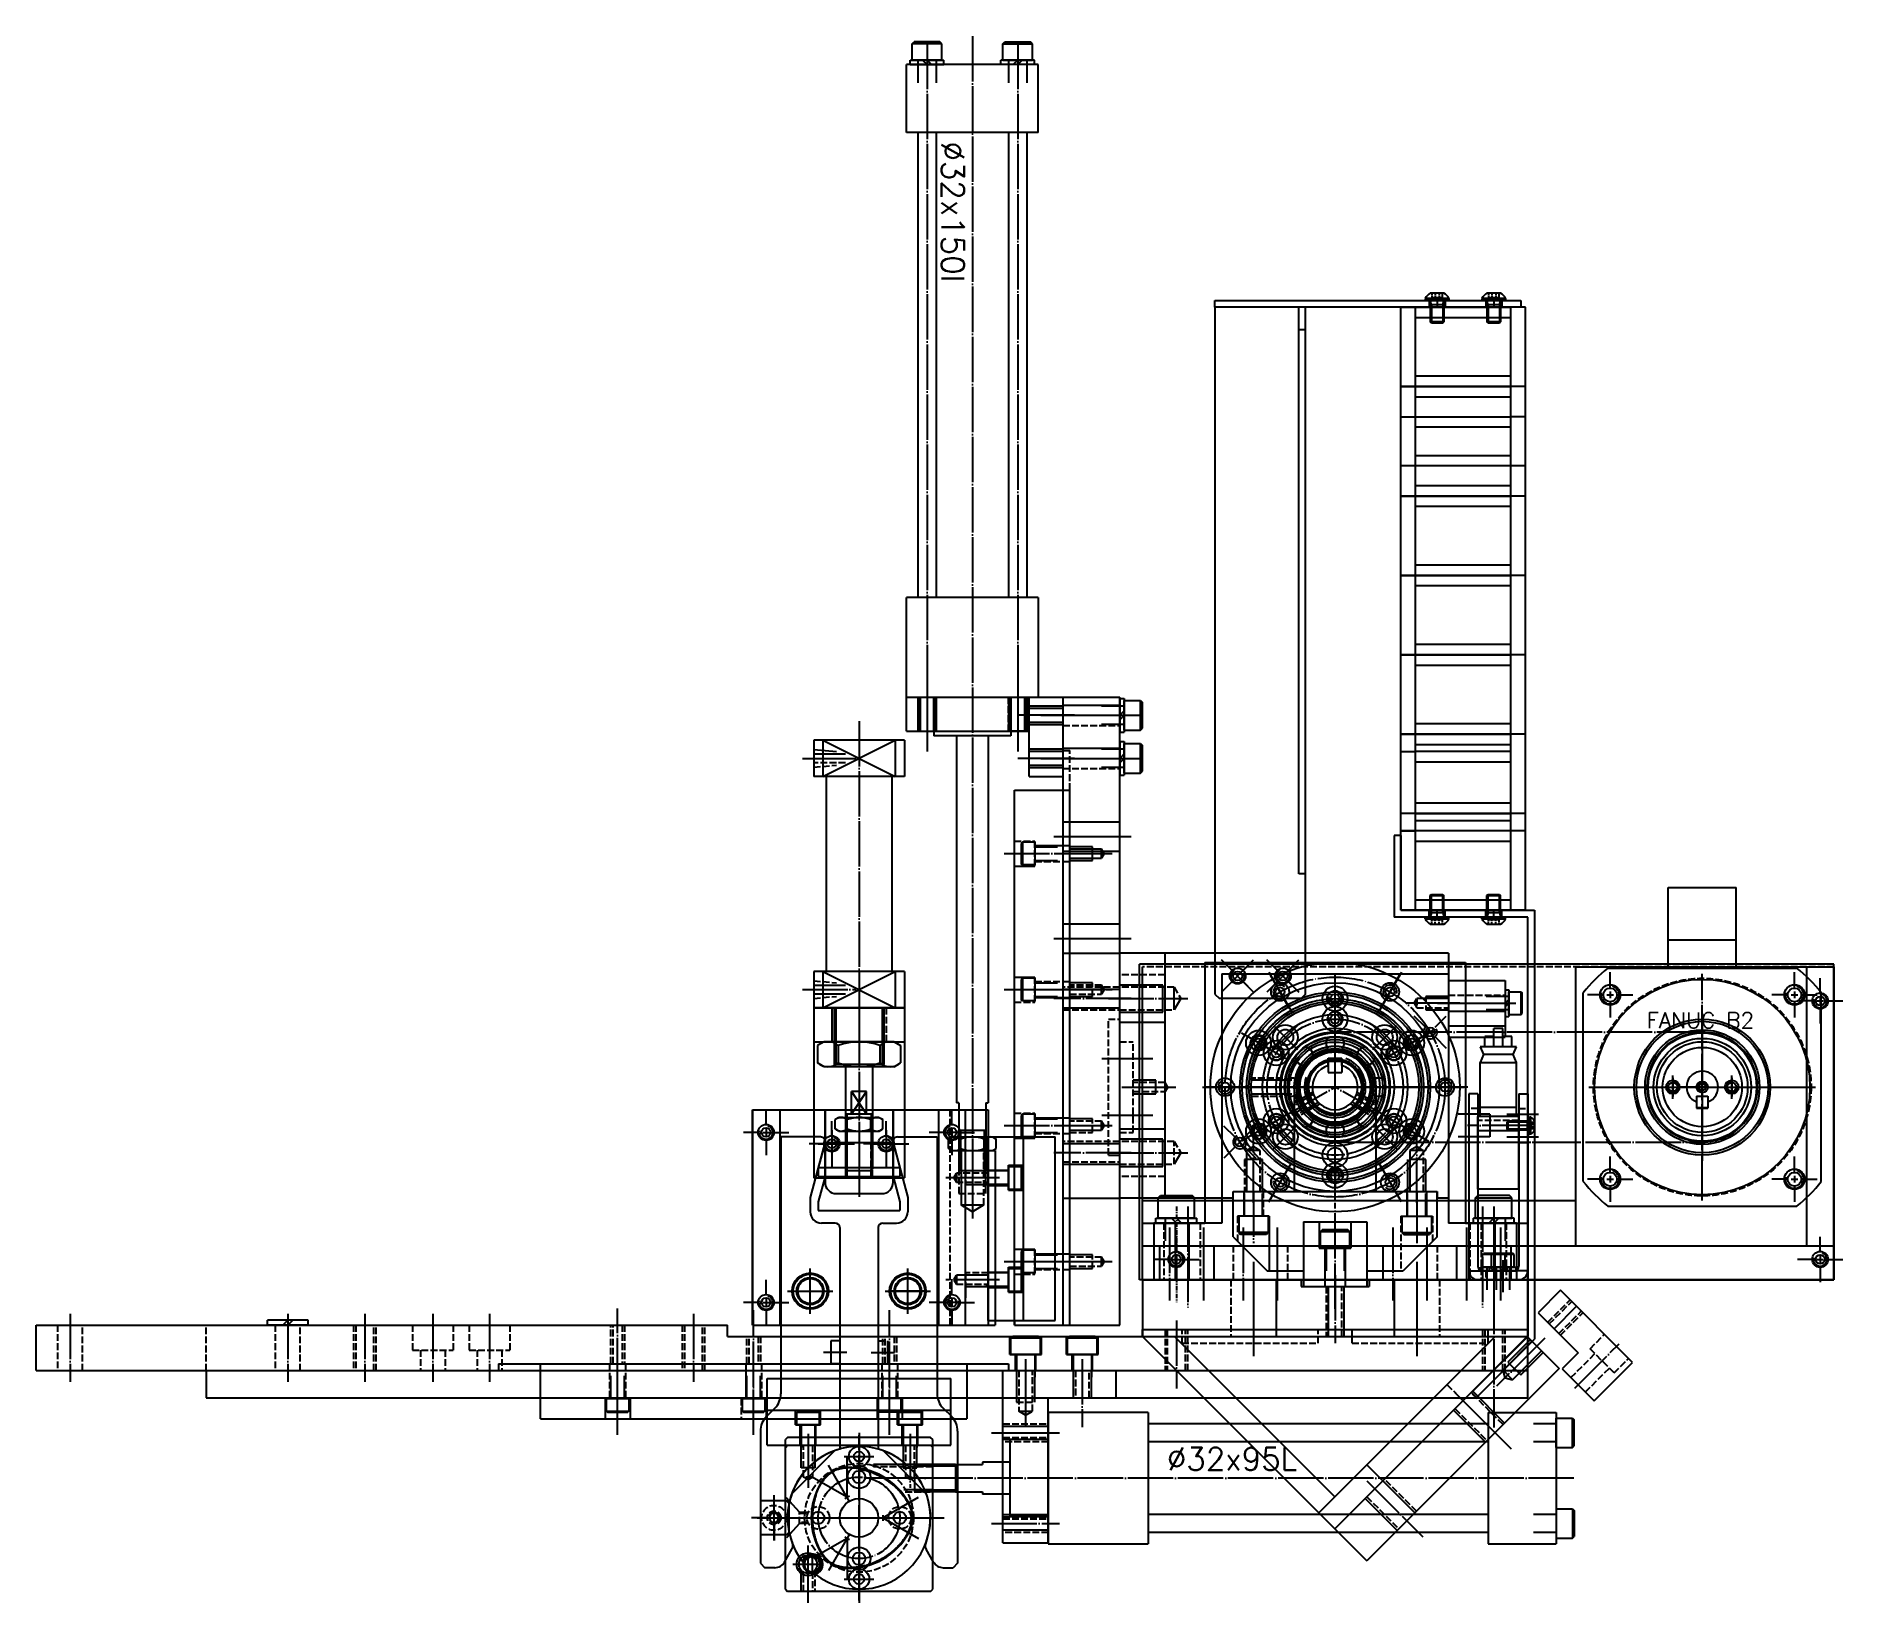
# Model space of a CAD drawing. Extents: x -171 to 626, y 614 to 1305.
import ezdxf

# ---------------------------------------------------------------- set-up
doc = ezdxf.new("R2010")
doc.units = 0
doc.header["$MEASUREMENT"] = 0
for name, pattern in [('CENTER', [22, 20, -1, 0, -1]), ('CENTERX2', [3.5, 2, -0.5, 0.5, -0.5]), ('DASHED', [4, 3, -1]), ('THIN', [200000, 200000, 0])]:
    doc.linetypes.add(name, pattern=pattern)
for name, color, linetype in [('244007', 7, 'CONTINUOUS'), ('244008C', 60, 'CONTINUOUS'), ('244011', 8, 'CONTINUOUS'), ('244029A', 5, 'CONTINUOUS'), ('334002', 8, 'CONTINUOUS'), ('334004', 10, 'CONTINUOUS'), ('334051', 7, 'CONTINUOUS'), ('344005-1', 181, 'CONTINUOUS'), ('344009', 6, 'CONTINUOUS'), ('44006', 9, 'CONTINUOUS'), ('MB16-30TAC62B', 7, 'CONTINUOUS'), ('MD01-TC40', 7, 'CONTINUOUS'), ('MJ071A-M8', 4, 'CONTINUOUS'), ('MJ07A-M8', 1, 'CONTINUOUS'), ('MJ07AA-M8', 9, 'CONTINUOUS'), ('MJ07AB-M8', 6, 'CONTINUOUS'), ('MJ07AC-M8', 5, 'CONTINUOUS'), ('MJ14-8X02', 8, 'CONTINUOUS'), ('MJ14-A8X02', 2, 'CONTINUOUS'), ('MJ19-8X02', 9, 'CONTINUOUS'), ('MJ19A-8X02', 9, 'CONTINUOUS'), ('MJ19B-8X02', 231, 'CONTINUOUS'), ('ML05-A5', 61, 'CONTINUOUS'), ('ML05-A7', 1, 'CONTINUOUS'), ('ML05-AA3', 8, 'CONTINUOUS'), ('ML06-MSA0', 9, 'CONTINUOUS'), ('ML06-MSA01', 10, 'CONTINUOUS'), ('ML06-MSA02', 7, 'CONTINUOUS'), ('ML06-MSA02A', 10, 'CONTINUOUS'), ('ML06-MSA1', 10, 'CONTINUOUS'), ('ML06-MSA3', 6, 'CONTINUOUS'), ('ML09A-4X1000', 6, 'CONTINUOUS'), ('ML0A8-4X10000', 8, 'CONTINUOUS'), ('MLA010001', 1, 'CONTINUOUS'), ('MLB010001', 8, 'CONTINUOUS'), ('MLC010001', 10, 'CONTINUOUS'), ('MP02-7X45', 1, 'CONTINUOUS'), ('MS15-YSF30', 5, 'CONTINUOUS'), ('MSA-AM5X20', 4, 'CONTINUOUS'), ('MSA-AM6X25', 2, 'CONTINUOUS'), ('MSA-M12X30', 10, 'CONTINUOUS'), ('MSA-M12X45', 8, 'CONTINUOUS'), ('MSA-M5X25', 110, 'CONTINUOUS'), ('MSA-M6X25A', 8, 'CONTINUOUS'), ('MSA-M6X50', 8, 'CONTINUOUS')]:
    doc.layers.add(name, color=color, linetype=linetype)
doc.styles.add('DAYUF', font='simplex', dxfattribs={"bigfont": 'dayuf'})

msp = doc.modelspace()

# ---------------------------------------------------------------- texts
at = {"layer": '244008C', "linetype": 'CONTINUOUS', "style": 'DAYUF', "oblique": -180, "text_generation_flag": 6}
msp.add_text('%%C32x95L', height=10, rotation=180, dxfattribs=at).set_placement((327.98, 672.61))
at = {"layer": '344005-1', "linetype": 'CONTINUOUS', "style": 'DAYUF'}
msp.add_text('%%C32x150l', height=10, rotation=270, dxfattribs=at).set_placement((228.56, 1258.72))
at = {"layer": 'MSA-AM5X20', "linetype": 'CONTINUOUS', "style": 'DAYUF'}
msp.add_text('FANUC B2', height=7, dxfattribs=at).set_placement((539.59, 867.6))

# ---------------------------------------------------------------- linework, layer by layer
at = {"layer": '244007', "linetype": 'CONTINUOUS'}
for p, q in [((282.14, 736.65), (282.14, 1013.65)), ((282.14, 1013.65), (307.14, 1013.65)), ((307.14, 736.65), (307.14, 1013.65)), ((307.14, 1013.05), (309.14, 1013.05)), ((307.14, 1013.05), (307.14, 998.25)), ((309.14, 1013.05), (309.14, 998.25)), ((272.36, 1005.65), (316.92, 1005.65)), ((282.14, 1010.15), (307.14, 1010.15)), ((309.14, 1009.65), (299.14, 1009.65)), ((309.14, 1007.65), (307.14, 1005.65)), ((309.14, 1005.65), (307.14, 1003.65)), ((309.14, 1012.15), (316.34, 1012.15)), ((309.14, 999.15), (309.14, 1012.15)), ((316.34, 1012.15), (317.14, 1011.35)), ((316.34, 999.15), (316.34, 1012.15)), ((317.14, 999.95), (317.14, 1011.35)), ((309.14, 1001.65), (299.14, 1001.65)), ((307.14, 998.25), (309.14, 998.25)), ((309.14, 999.15), (316.34, 999.15)), ((316.34, 999.15), (317.14, 999.95)), ((282.14, 991.15), (307.14, 991.15)), ((282.14, 990.15), (285.14, 990.15)), ((309.14, 990.65), (299.14, 990.65)), ((307.14, 994.05), (309.14, 994.05)), ((307.14, 994.05), (307.14, 979.25)), ((309.14, 988.65), (307.14, 986.65)), ((309.14, 994.05), (309.14, 979.25)), ((309.14, 993.15), (316.34, 993.15)), ((309.14, 980.15), (309.14, 993.15)), ((316.34, 993.15), (317.14, 992.35)), ((316.34, 980.15), (316.34, 993.15)), ((317.14, 980.95), (317.14, 992.35)), ((272.36, 986.65), (316.92, 986.65)), ((309.14, 982.65), (299.14, 982.65)), ((309.14, 986.65), (307.14, 984.65)), ((316.34, 980.15), (317.14, 980.95)), ((307.14, 979.25), (309.14, 979.25)), ((309.14, 980.15), (316.34, 980.15)), ((282.14, 958.65), (307.14, 958.65)), ((278.09, 952.15), (312.14, 952.15)), ((280.14, 944.65), (303.86, 944.65)), ((282.14, 945.65), (307.14, 945.65)), ((295.14, 947.65), (285.14, 947.65)), ((299.14, 946.65), (285.14, 946.65)), ((285.14, 942.65), (299.14, 942.65)), ((285.14, 941.65), (295.14, 941.65)), ((295.14, 941.65), (295.14, 947.65)), ((300.3, 944.65), (299.14, 946.65)), ((299.14, 942.65), (299.14, 946.65)), ((282.14, 913.65), (307.14, 913.65)), ((278.09, 907.15), (312.14, 907.15)), ((282.14, 900.65), (307.14, 900.65)), ((295.14, 887.65), (285.14, 887.65)), ((300.3, 884.65), (299.14, 886.65)), ((299.14, 882.65), (299.14, 886.65)), ((307.14, 884.65), (282.14, 884.65)), ((285.14, 881.65), (295.14, 881.65)), ((282.14, 876.65), (307.14, 876.65)), ((280.14, 824.65), (303.86, 824.65)), ((295.14, 827.65), (285.14, 827.65)), ((285.14, 822.65), (299.14, 822.65)), ((300.3, 824.65), (299.14, 826.65)), ((299.14, 822.65), (299.14, 826.65)), ((307.14, 816.65), (282.14, 816.65)), ((282.14, 807.65), (307.14, 807.65)), ((302.14, 811.65), (307.14, 811.65)), ((282.14, 792.65), (307.14, 792.65)), ((295.14, 767.65), (285.14, 767.65)), ((299.14, 762.65), (299.14, 766.65)), ((300.3, 764.65), (299.14, 766.65)), ((280.14, 764.65), (303.86, 764.65)), ((285.14, 761.65), (295.14, 761.65)), ((282.14, 736.65), (307.14, 736.65))]:
    msp.add_line(p, q, dxfattribs=at)
at = {"layer": '244007', "linetype": 'DASHED'}
for p, q in [((282.14, 1001.15), (307.14, 1001.15)), ((285.14, 736.65), (285.14, 990.15)), ((282.14, 982.15), (307.14, 982.15)), ((300.3, 944.65), (299.14, 942.65)), ((307.14, 885.65), (282.14, 885.65)), ((299.14, 886.65), (285.14, 886.65)), ((295.14, 881.65), (295.14, 887.65)), ((285.14, 882.65), (299.14, 882.65)), ((300.3, 884.65), (299.14, 882.65)), ((282.14, 875.65), (307.14, 875.65)), ((302.14, 811.65), (302.14, 871.65)), ((302.14, 871.65), (307.14, 871.65)), ((299.14, 826.65), (285.14, 826.65)), ((285.14, 821.65), (295.14, 821.65)), ((295.14, 821.65), (295.14, 827.65)), ((300.3, 824.65), (299.14, 822.65)), ((307.14, 817.65), (282.14, 817.65)), ((282.14, 808.65), (307.14, 808.65)), ((299.14, 766.65), (285.14, 766.65)), ((295.14, 761.65), (295.14, 767.65)), ((285.14, 762.65), (299.14, 762.65)), ((300.3, 764.65), (299.14, 762.65))]:
    msp.add_line(p, q, dxfattribs=at)
at = {"layer": '244007', "linetype": 'CENTER'}
for p, q in [((312.14, 880.65), (278.09, 880.65)), ((278.98, 884.65), (303.86, 884.65)), ((312.14, 812.65), (278.09, 812.65))]:
    msp.add_line(p, q, dxfattribs=at)
at = {"layer": '244008C', "linetype": 'CONTINUOUS'}
for p, q in [((275.64, 698.15), (275.64, 640.15)), ((319.64, 698.15), (275.64, 698.15)), ((319.64, 698.15), (319.64, 640.15)), ((469.64, 698.15), (469.64, 640.15)), ((469.64, 698.15), (499.64, 698.15)), ((499.64, 698.15), (499.64, 640.15)), ((499.64, 682.65), (499.64, 695.65)), ((499.64, 695.65), (506.84, 695.65)), ((506.84, 682.65), (506.84, 695.65)), ((506.84, 695.65), (507.64, 694.85)), ((507.64, 683.45), (507.64, 694.85)), ((258.64, 686.15), (258.64, 652.15)), ((275.64, 686.15), (258.64, 686.15)), ((469.64, 693.15), (319.64, 693.15)), ((499.64, 693.15), (489.64, 693.15)), ((469.64, 685.15), (319.64, 685.15)), ((499.64, 685.15), (489.64, 685.15)), ((499.64, 682.65), (506.84, 682.65)), ((506.84, 682.65), (507.64, 683.45)), ((234.64, 675.15), (216.64, 675.15)), ((216.64, 675.15), (216.64, 663.15)), ((234.64, 674.4), (216.64, 674.4)), ((234.64, 675.15), (246.64, 675.15)), ((234.64, 675.15), (234.64, 663.15)), ((258.64, 676.15), (246.64, 676.15)), ((246.64, 676.15), (246.64, 675.15)), ((234.64, 663.9), (216.64, 663.9)), ((234.64, 663.15), (216.64, 663.15)), ((234.64, 663.15), (246.64, 663.15)), ((246.64, 663.15), (246.64, 662.15)), ((258.64, 662.15), (246.64, 662.15)), ((499.64, 655.65), (506.84, 655.65)), ((499.64, 655.65), (499.64, 642.65)), ((506.84, 655.65), (507.64, 654.85)), ((506.84, 655.65), (506.84, 642.65)), ((507.64, 654.85), (507.64, 643.45)), ((275.64, 652.15), (258.64, 652.15)), ((469.64, 653.15), (319.64, 653.15)), ((499.64, 653.15), (489.64, 653.15)), ((275.64, 640.15), (319.64, 640.15)), ((469.64, 645.15), (319.64, 645.15)), ((469.64, 640.15), (499.64, 640.15)), ((499.64, 645.15), (489.64, 645.15)), ((499.64, 642.65), (506.84, 642.65)), ((506.84, 642.65), (507.64, 643.45))]:
    msp.add_line(p, q, dxfattribs=at)
at = {"layer": '244008C', "linetype": 'CENTER'}
msp.add_line((507.49, 669.15), (203.95, 669.15), dxfattribs=at)
at = {"layer": '244011', "linetype": 'CENTER'}
for p, q in [((192.14, 882.72), (192.14, 854.47)), ((174.14, 816.65), (186.14, 816.65)), ((198.14, 816.65), (210.14, 816.65))]:
    msp.add_line(p, q, dxfattribs=at)
at = {"layer": '244011', "linetype": 'CONTINUOUS'}
for p, q in [((172.14, 876.65), (172.14, 801.65)), ((172.14, 876.65), (212.14, 876.65)), ((180.14, 876.65), (180.14, 861.65)), ((212.14, 876.65), (212.14, 801.65)), ((172.14, 861.65), (212.14, 861.65)), ((180.14, 822.65), (180.14, 810.65)), ((204.14, 822.65), (204.14, 810.65)), ((172.14, 801.65), (212.14, 801.65))]:
    msp.add_line(p, q, dxfattribs=at)
at = {"layer": '244011', "linetype": 'DASHED'}
msp.add_line((204.14, 876.65), (204.14, 861.65), dxfattribs=at)
at = {"layer": '244011', "linetype": 'CONTINUOUS'}
for centre in [(180.14, 816.65), (204.14, 816.65)]:
    msp.add_circle(centre, 3.5, dxfattribs=at)
at = {"layer": '244029A', "linetype": 'CONTINUOUS'}
for p, q in [((157.64, 819.65), (157.64, 706.37)), ((175.18, 819.65), (157.64, 819.65)), ((177.11, 817.13), (170.64, 792.99)), ((207.17, 817.13), (213.64, 792.99)), ((209.11, 819.65), (226.64, 819.65)), ((226.64, 819.65), (226.64, 706.37)), ((170.64, 792.99), (170.64, 786.65)), ((213.64, 792.99), (213.64, 786.65)), ((181.64, 781.65), (175.64, 781.65)), ((202.64, 781.65), (208.64, 781.65)), ((183.64, 779.65), (183.64, 681.98)), ((200.64, 779.65), (200.64, 681.98)), ((213.64, 744.15), (213.64, 759.15)), ((163.14, 751.65), (178.14, 751.65)), ((183.64, 729.65), (179.64, 729.65)), ((179.64, 729.65), (179.64, 719.65)), ((204.64, 729.65), (204.64, 719.65)), ((183.64, 719.65), (179.64, 719.65)), ((200.64, 719.65), (204.64, 719.65)), ((155.01, 700.01), (151.28, 696.28)), ((229.28, 700.01), (233.01, 696.28)), ((148.64, 689.92), (148.64, 631.65)), ((235.64, 689.92), (235.64, 631.65)), ((181.48, 681.29), (162.5, 662.31)), ((202.81, 681.29), (221.78, 662.31)), ((154.64, 654.65), (154.64, 661.65)), ((154.64, 641.65), (154.64, 661.65)), ((151.64, 651.65), (144.64, 651.65)), ((153.14, 651.65), (156.14, 651.65)), ((154.64, 650.15), (154.64, 653.15)), ((154.64, 648.65), (154.64, 641.65)), ((157.64, 651.65), (164.64, 651.65)), ((159.29, 632.15), (162.54, 637.77)), ((225, 632.15), (221.75, 637.77)), ((148.64, 631.65), (150.64, 629.65)), ((154.96, 629.65), (150.64, 629.65)), ((229.33, 629.65), (233.64, 629.65)), ((235.64, 631.65), (233.64, 629.65))]:
    msp.add_line(p, q, dxfattribs=at)
at = {"layer": '244029A', "linetype": 'CENTER'}
for p, q in [((170.64, 744.15), (170.64, 759.15)), ((221.14, 751.65), (206.14, 751.65)), ((186.76, 724.65), (176.45, 724.65)), ((197.52, 724.65), (207.84, 724.65))]:
    msp.add_line(p, q, dxfattribs=at)
at = {"layer": '244029A', "linetype": 'DASHED'}
for p, q in [((200.64, 729.65), (204.64, 729.65)), ((161.55, 659.15), (148.64, 659.15)), ((161.55, 644.15), (148.64, 644.15))]:
    msp.add_line(p, q, dxfattribs=at)
at = {"layer": '244029A', "linetype": 'CONTINUOUS'}
for centre, radius in [((170.64, 751.65), 6), ((213.64, 751.65), 6), ((154.64, 651.65), 2), ((154.64, 651.65), 2)]:
    msp.add_circle(centre, radius, dxfattribs=at)
for centre, radius, start, end in [((175.18, 817.65), 2, 345, 90), ((209.11, 817.65), 2, 90, 195), ((175.64, 786.65), 5, 180, 270), ((181.64, 779.65), 2, 0, 90), ((202.64, 779.65), 2, 90, 180), ((208.64, 786.65), 5, 270, 0), ((148.64, 706.37), 9, 315, 0), ((235.64, 706.37), 9, 180, 225), ((157.64, 689.92), 9, 135, 180), ((226.64, 689.92), 9, 0, 45), ((192.14, 651.65), 31.5, 105.65482, 201.01733), ((192.14, 651.65), 31.5, 338.98267, 74.34518), ((154.64, 651.65), 2.5, 256.53011, 163.13148), ((159.94, 639.27), 3, 330, 21.01733), ((224.35, 639.27), 3, 158.98267, 210), ((154.96, 634.65), 5, 270, 330), ((229.33, 634.65), 5, 210, 270)]:
    msp.add_arc(centre, radius, start, end, dxfattribs=at)
at = {"layer": '334002', "linetype": 'CONTINUOUS'}
for p, q in [((183.3, 828.24), (181.65, 827.29)), ((181.65, 823.2), (181.65, 827.29)), ((183.3, 822.24), (181.65, 823.2)), ((183.3, 828.24), (200.98, 828.24)), ((183.3, 822.24), (200.98, 822.24)), ((186.9, 823.2), (186.9, 827.29)), ((197.39, 823.2), (197.39, 827.29)), ((200.98, 828.24), (202.63, 827.29)), ((200.98, 822.24), (202.63, 823.2)), ((202.63, 823.2), (202.63, 827.29)), ((177.14, 817.24), (174.14, 806.05)), ((177.14, 817.24), (207.14, 817.24)), ((186.14, 817.24), (186.14, 802.24)), ((186.77, 817.24), (186.77, 802.24)), ((207.14, 817.24), (210.14, 806.05)), ((210.14, 806.05), (174.14, 806.05)), ((174.14, 806.05), (174.14, 802.24)), ((210.14, 806.05), (210.14, 802.24)), ((174.14, 802.24), (210.14, 802.24)), ((177.14, 802.24), (174.14, 791.05)), ((177.14, 802.24), (207.14, 802.24)), ((174.14, 787.24), (210.14, 787.24))]:
    msp.add_line(p, q, dxfattribs=at)
at = {"layer": '334002', "linetype": 'DASHED'}
for p, q in [((197.52, 802.24), (197.52, 817.24)), ((198.14, 802.24), (198.14, 817.24))]:
    msp.add_line(p, q, dxfattribs=at)
at = {"layer": '334002', "linetype": 'CENTER'}
for p, q in [((207.14, 802.24), (210.14, 791.05)), ((174.14, 791.05), (174.14, 787.24)), ((210.14, 791.05), (210.14, 787.24))]:
    msp.add_line(p, q, dxfattribs=at)
at = {"layer": '334002', "linetype": 'CONTINUOUS'}
for centre, radius, start, end in [((184.27, 824.2), 4.05, 49.6791, 130.32084), ((184.27, 826.29), 4.05, 229.679, 310.3207), ((192.14, 813.34), 14.9, 69.39031, 110.60969), ((192.14, 837.15), 14.9, 249.39016, 290.60955), ((200.01, 824.2), 4.05, 49.67914, 130.32085), ((200.01, 826.29), 4.05, 229.679, 310.3207)]:
    msp.add_arc(centre, radius, start, end, dxfattribs=at)
at = {"layer": '334004', "linetype": 'CONTINUOUS'}
for p, q in [((213.14, 1013.65), (282.14, 1013.65)), ((213.14, 998.65), (213.14, 1013.65)), ((218.14, 1013.65), (218.14, 998.65)), ((219.14, 1013.65), (219.14, 998.65)), ((222.14, 1019.72), (222.14, 989.72)), ((225.14, 998.65), (225.14, 1013.65)), ((226.14, 998.65), (226.14, 1013.65)), ((259.14, 998.65), (259.14, 1013.65)), ((265.14, 1013.65), (265.14, 998.65)), ((267.14, 978.65), (267.14, 1013.65)), ((282.14, 978.65), (282.14, 1013.65)), ((287.14, 1005.65), (262.14, 1005.65)), ((282.14, 1009.65), (267.14, 1009.65)), ((282.14, 1008.65), (267.14, 1008.65)), ((213.14, 998.65), (267.14, 998.65)), ((267.14, 1002.65), (282.14, 1002.65)), ((267.14, 1001.65), (282.14, 1001.65)), ((282.14, 990.65), (267.14, 990.65)), ((282.14, 989.65), (267.14, 989.65)), ((287.14, 986.65), (262.14, 986.65)), ((267.14, 983.65), (282.14, 983.65)), ((267.14, 982.65), (282.14, 982.65)), ((267.14, 978.65), (282.14, 978.65))]:
    msp.add_line(p, q, dxfattribs=at)
at = {"layer": '334004', "linetype": 'DASHED'}
for p, q in [((258.14, 998.65), (258.14, 1013.65)), ((266.14, 1013.65), (266.14, 998.65))]:
    msp.add_line(p, q, dxfattribs=at)
at = {"layer": '334004', "linetype": 'CENTER'}
msp.add_line((262.14, 1019.72), (262.14, 989.72), dxfattribs=at)
at = {"layer": '334051', "linetype": 'CONTINUOUS'}
for p, q in [((145.14, 736.65), (145.14, 831.65)), ((145.14, 831.65), (239.14, 831.65)), ((145.14, 831.65), (239.14, 831.65)), ((177.14, 799.65), (177.14, 831.65)), ((207.14, 799.65), (207.14, 831.65)), ((239.14, 736.65), (239.14, 831.65)), ((239.14, 736.65), (239.14, 831.65)), ((239.14, 754.65), (239.14, 748.65)), ((145.14, 736.65), (239.14, 736.65))]:
    msp.add_line(p, q, dxfattribs=at)
at = {"layer": '334051', "linetype": 'DASHED'}
for p, q in [((157.14, 831.65), (157.14, 736.65)), ((227.14, 831.65), (227.14, 736.65)), ((182.14, 794.65), (202.14, 794.65))]:
    msp.add_line(p, q, dxfattribs=at)
at = {"layer": '334051', "linetype": 'CONTINUOUS'}
for centre, radius in [((151.14, 821.65), 3.5), ((233.14, 821.65), 3.5), ((170.64, 751.65), 6), ((213.64, 751.65), 6), ((151.14, 746.65), 3.5), ((233.14, 746.65), 3.5)]:
    msp.add_circle(centre, radius, dxfattribs=at)
for centre, start, end in [((182.14, 799.65), 180, 270), ((202.14, 799.65), 270, 0)]:
    msp.add_arc(centre, 5, start, end, dxfattribs=at)
at = {"layer": '344005-1', "linetype": 'CONTINUOUS'}
for p, q in [((215.64, 1301.85), (216.44, 1302.65)), ((228.64, 1301.85), (215.64, 1301.85)), ((215.64, 1294.65), (215.64, 1301.85)), ((227.84, 1302.65), (216.44, 1302.65)), ((228.64, 1301.85), (227.84, 1302.65)), ((228.64, 1294.65), (228.64, 1301.85)), ((255.64, 1301.85), (256.44, 1302.65)), ((255.64, 1301.85), (268.64, 1301.85)), ((255.64, 1294.65), (255.64, 1301.85)), ((256.44, 1302.65), (267.84, 1302.65)), ((268.64, 1301.85), (267.84, 1302.65)), ((268.64, 1294.65), (268.64, 1301.85)), ((271.14, 1292.65), (213.14, 1292.65)), ((213.14, 1262.65), (213.14, 1292.65)), ((214.74, 1294.65), (229.54, 1294.65)), ((214.74, 1292.65), (214.74, 1294.65)), ((214.74, 1292.65), (229.54, 1292.65)), ((228.64, 1294.65), (215.64, 1294.65)), ((218.14, 1294.65), (218.14, 1284.65)), ((220.14, 1294.65), (222.14, 1292.65)), ((222.14, 1294.65), (224.14, 1292.65)), ((226.14, 1294.65), (226.14, 1284.65)), ((229.54, 1292.65), (229.54, 1294.65)), ((269.54, 1294.65), (254.74, 1294.65)), ((254.74, 1292.65), (254.74, 1294.65)), ((269.54, 1292.65), (254.74, 1292.65)), ((255.64, 1294.65), (268.64, 1294.65)), ((258.14, 1294.65), (258.14, 1284.65)), ((262.14, 1294.65), (260.14, 1292.65)), ((264.14, 1294.65), (262.14, 1292.65)), ((266.14, 1294.65), (266.14, 1284.65)), ((269.54, 1292.65), (269.54, 1294.65)), ((271.14, 1262.65), (271.14, 1292.65)), ((271.14, 1262.65), (213.14, 1262.65)), ((218.14, 1262.65), (218.14, 1057.65)), ((226.14, 1262.65), (226.14, 1057.65)), ((258.14, 1262.65), (258.14, 1057.65)), ((266.14, 1262.65), (266.14, 1057.65)), ((271.14, 1057.65), (213.14, 1057.65)), ((213.14, 1013.65), (213.14, 1057.65)), ((271.14, 1057.65), (271.14, 1013.65)), ((213.14, 1013.65), (271.14, 1013.65)), ((218.14, 1013.65), (218.14, 998.65)), ((218.77, 1013.65), (218.77, 998.65)), ((225.14, 1013.65), (225.14, 996.65)), ((226.14, 1013.65), (226.14, 998.65)), ((258.14, 1013.65), (258.14, 998.65)), ((259.14, 1013.65), (259.14, 996.65)), ((265.52, 1013.65), (265.52, 998.65)), ((266.14, 1013.65), (266.14, 998.65)), ((218.14, 998.65), (226.14, 998.65)), ((259.14, 996.65), (225.14, 996.65)), ((235.14, 996.65), (235.14, 834.65)), ((249.14, 996.65), (249.14, 834.65)), ((266.14, 998.65), (258.14, 998.65)), ((236.14, 834.65), (235.14, 834.65)), ((236.14, 834.65), (236.14, 822.65)), ((248.14, 834.65), (249.14, 834.65)), ((248.14, 834.65), (248.14, 822.65)), ((236.14, 822.65), (236.14, 804.65)), ((236.14, 822.65), (248.14, 822.65)), ((236.89, 822.65), (236.89, 804.65)), ((247.39, 822.65), (247.39, 804.65)), ((248.14, 822.65), (248.14, 804.65)), ((233.3, 819.65), (231.65, 818.69)), ((231.65, 814.6), (231.65, 818.69)), ((233.3, 813.65), (231.65, 814.6)), ((233.3, 819.65), (250.98, 819.65)), ((233.3, 813.65), (250.98, 813.65)), ((236.9, 814.6), (236.9, 818.69)), ((247.39, 814.6), (247.39, 818.69)), ((250.98, 819.65), (252.63, 818.69)), ((250.98, 813.65), (252.63, 814.6)), ((252.63, 814.6), (252.63, 818.69)), ((248.14, 804.65), (236.14, 804.65))]:
    msp.add_line(p, q, dxfattribs=at)
at = {"layer": '344005-1', "linetype": 'CENTER'}
for p, q in [((222.14, 1301.85), (222.14, 992.45)), ((242.14, 1305.2), (242.14, 793.46)), ((262.14, 1301.85), (262.14, 992.45))]:
    msp.add_line(p, q, dxfattribs=at)
at = {"layer": '344005-1'}
for p, q in [((225.52, 1013.65), (225.52, 998.65)), ((258.77, 1013.65), (258.77, 998.65))]:
    msp.add_line(p, q, dxfattribs=at)
at = {"layer": '344005-1', "linetype": 'CONTINUOUS'}
for centre, radius, start, end in [((234.27, 815.6), 4.05, 49.6791, 130.32084), ((234.27, 817.69), 4.05, 229.679, 310.3207), ((242.14, 804.74), 14.9, 69.39031, 110.60969), ((242.14, 828.55), 14.9, 249.39016, 290.60955), ((250.01, 815.6), 4.05, 49.67914, 130.32085), ((250.01, 817.69), 4.05, 229.679, 310.3207)]:
    msp.add_arc(centre, radius, start, end, dxfattribs=at)
at = {"layer": '344009', "linetype": 'CENTER'}
for p, q in [((472.14, 752.61), (472.14, 691.48)), ((-155.86, 741.65), (-155.86, 711.65)), ((-59.86, 741.65), (-59.86, 711.65)), ((-25.86, 741.65), (-25.86, 711.65)), ((4.14, 741.65), (4.14, 711.65)), ((29.14, 741.65), (29.14, 711.65)), ((85.64, 711.06), (85.64, 743.96)), ((119.14, 741.65), (119.14, 711.65)), ((145.64, 709.49), (145.64, 743.29)), ((205.64, 709.49), (205.64, 743.29)), ((332.14, 738.74), (332.14, 708.74))]:
    msp.add_line(p, q, dxfattribs=at)
at = {"layer": '344009', "linetype": 'CONTINUOUS'}
for p, q in [((-170.86, 736.65), (134.14, 736.65)), ((-170.86, 716.65), (-170.86, 736.65)), ((-50.86, 738.85), (-68.86, 738.85)), ((-68.86, 736.65), (-68.86, 738.85)), ((-50.86, 736.65), (-68.86, 736.65)), ((-59.86, 738.85), (-62.06, 736.65)), ((-57.66, 738.85), (-59.86, 736.65)), ((-50.86, 736.65), (-50.86, 738.85)), ((134.14, 731.65), (134.14, 736.65)), ((317.14, 734.65), (487.14, 734.65)), ((317.14, 731.65), (317.14, 734.65)), ((409.64, 728.65), (409.64, 734.65)), ((469.64, 728.65), (469.64, 734.65)), ((487.14, 704.65), (487.14, 734.65)), ((134.14, 731.65), (317.14, 731.65)), ((258.64, 723.65), (258.64, 731.65)), ((272.64, 723.65), (272.64, 731.65)), ((283.64, 723.65), (283.64, 731.65)), ((297.64, 723.65), (297.64, 731.65)), ((33.14, 719.65), (258.14, 719.65)), ((33.14, 719.65), (33.14, 716.65)), ((258.64, 723.65), (272.64, 723.65)), ((261.14, 716.65), (261.14, 723.65)), ((270.14, 716.65), (270.14, 723.65)), ((283.64, 723.65), (297.64, 723.65)), ((286.14, 716.65), (286.14, 723.65)), ((295.14, 716.65), (295.14, 723.65)), ((-170.86, 716.65), (487.14, 716.65)), ((-95.86, 716.65), (-95.86, 704.65)), ((-95.86, 704.65), (487.14, 704.65))]:
    msp.add_line(p, q, dxfattribs=at)
at = {"layer": '344009', "linetype": 'DASHED'}
for p, q in [((-161.36, 736.65), (-161.36, 716.65)), ((-150.36, 716.65), (-150.36, 736.65)), ((-95.86, 716.65), (-95.86, 736.65)), ((-65.36, 736.65), (-65.36, 716.65)), ((-54.36, 716.65), (-54.36, 736.65)), ((-30.86, 736.65), (-30.86, 716.65)), ((-29.86, 736.65), (-29.86, 716.65)), ((-21.86, 716.65), (-21.86, 736.65)), ((-20.86, 716.65), (-20.86, 736.65)), ((-4.86, 736.65), (-4.86, 725.65)), ((13.14, 736.65), (13.14, 725.65)), ((20.14, 736.65), (20.14, 725.65)), ((38.14, 736.65), (38.14, 725.65)), ((82.64, 719.65), (82.64, 736.65)), ((83.64, 719.65), (83.64, 736.65)), ((87.64, 736.65), (87.64, 719.65)), ((88.64, 736.65), (88.64, 719.65)), ((114.14, 736.65), (114.14, 716.65)), ((115.14, 736.65), (115.14, 716.65)), ((123.14, 716.65), (123.14, 736.65)), ((124.14, 716.65), (124.14, 736.65)), ((327.14, 734.65), (327.14, 716.65)), ((328.14, 734.65), (328.14, 716.65)), ((334.64, 728.65), (334.64, 734.65)), ((336.14, 716.65), (336.14, 734.65)), ((337.14, 716.65), (337.14, 734.65)), ((394.64, 728.65), (394.64, 734.65)), ((467.14, 734.65), (467.14, 716.65)), ((468.14, 734.65), (468.14, 716.65)), ((476.14, 716.65), (476.14, 734.65)), ((477.14, 716.65), (477.14, 734.65)), ((-4.86, 725.65), (13.14, 725.65)), ((-1.36, 725.65), (-1.36, 716.65)), ((9.64, 725.65), (9.64, 716.65)), ((20.14, 725.65), (38.14, 725.65)), ((23.64, 725.65), (23.64, 716.65)), ((34.64, 725.65), (34.64, 716.65)), ((142.64, 719.65), (142.64, 731.65)), ((143.64, 719.65), (143.64, 731.65)), ((147.64, 731.65), (147.64, 719.65)), ((148.64, 731.65), (148.64, 719.65)), ((202.64, 719.65), (202.64, 731.65)), ((203.64, 719.65), (203.64, 731.65)), ((207.64, 731.65), (207.64, 719.65)), ((208.64, 731.65), (208.64, 719.65)), ((334.64, 728.65), (394.64, 728.65)), ((409.64, 728.65), (469.64, 728.65)), ((258.14, 719.65), (258.14, 716.65))]:
    msp.add_line(p, q, dxfattribs=at)
at = {"layer": '44006', "linetype": 'CONTINUOUS'}
for p, q in [((259.14, 730.85), (259.94, 731.65)), ((272.14, 730.85), (259.14, 730.85)), ((259.14, 723.65), (259.14, 730.85)), ((271.34, 731.65), (259.94, 731.65)), ((272.14, 730.85), (271.34, 731.65)), ((272.14, 723.65), (272.14, 730.85)), ((284.14, 730.85), (284.94, 731.65)), ((297.14, 730.85), (284.14, 730.85)), ((284.14, 723.65), (284.14, 730.85)), ((296.34, 731.65), (284.94, 731.65)), ((297.14, 730.85), (296.34, 731.65)), ((297.14, 723.65), (297.14, 730.85)), ((272.14, 723.65), (259.14, 723.65)), ((261.64, 723.65), (261.64, 713.65)), ((265.64, 721.65), (265.64, 691.65)), ((269.64, 723.65), (269.64, 713.65)), ((297.14, 723.65), (284.14, 723.65)), ((286.64, 723.65), (286.64, 713.65)), ((294.64, 723.65), (294.64, 713.65)), ((255.64, 640.65), (255.64, 716.65)), ((255.64, 716.65), (305.64, 716.65)), ((261.64, 716.65), (261.64, 702.65)), ((269.64, 702.65), (269.64, 716.65)), ((286.64, 716.65), (286.64, 704.65)), ((294.64, 704.65), (294.64, 716.65)), ((305.64, 704.65), (305.64, 716.65)), ((255.64, 704.65), (305.64, 704.65)), ((275.64, 640.65), (275.64, 704.65)), ((262.64, 698.65), (268.64, 698.65)), ((265.64, 696.91), (262.64, 698.65)), ((250.64, 689.15), (280.64, 689.15)), ((255.64, 692.15), (275.64, 692.15)), ((275.64, 686.15), (255.64, 686.15)), ((255.64, 653.15), (275.64, 653.15)), ((275.64, 646.15), (255.64, 646.15)), ((255.64, 640.65), (275.64, 640.65))]:
    msp.add_line(p, q, dxfattribs=at)
at = {"layer": '44006', "linetype": 'CENTER'}
for p, q in [((290.64, 721.65), (290.64, 691.65)), ((250.64, 649.15), (280.64, 649.15))]:
    msp.add_line(p, q, dxfattribs=at)
at = {"layer": '44006', "linetype": 'DASHED'}
for p, q in [((262.64, 716.65), (262.64, 698.65)), ((268.64, 698.65), (268.64, 716.65)), ((287.64, 716.65), (287.64, 704.65)), ((293.64, 704.65), (293.64, 716.65)), ((261.64, 702.65), (269.64, 702.65)), ((265.64, 696.91), (268.64, 698.65)), ((255.64, 693.15), (275.64, 693.15)), ((255.64, 687.15), (275.64, 687.15)), ((275.64, 685.15), (255.64, 685.15)), ((255.64, 652.15), (275.64, 652.15)), ((255.64, 651.15), (275.64, 651.15)), ((275.64, 645.15), (255.64, 645.15))]:
    msp.add_line(p, q, dxfattribs=at)
at = {"layer": 'MB16-30TAC62B', "linetype": 'CONTINUOUS'}
for p, q in [((160.14, 659.15), (148.64, 659.15)), ((148.64, 659.15), (148.64, 644.15)), ((160.14, 659.15), (161.14, 658.15)), ((161.14, 658.15), (161.14, 645.15)), ((147.14, 651.65), (162.14, 651.65)), ((160.14, 644.15), (148.64, 644.15)), ((161.14, 645.15), (160.14, 644.15))]:
    msp.add_line(p, q, dxfattribs=at)
at = {"layer": 'MB16-30TAC62B', "linetype": 'CENTER'}
msp.add_line((154.64, 644.15), (154.64, 659.15), dxfattribs=at)
at = {"layer": 'MB16-30TAC62B', "linetype": 'DASHED'}
for radius in [5.5, 3]:
    msp.add_circle((154.64, 651.65), radius, dxfattribs=at)
at = {"layer": 'MD01-TC40', "linetype": 'CONTINUOUS'}
for p, q in [((366.14, 764.63), (366.14, 722.94)), ((438.14, 764.63), (438.14, 722.94)), ((317.14, 756.65), (487.14, 756.65)), ((317.14, 756.65), (317.14, 731.65)), ((376.14, 756.65), (376.14, 731.65)), ((387.14, 753.65), (417.14, 753.65)), ((399.14, 753.65), (399.14, 731.65)), ((406.14, 731.65), (406.14, 753.65)), ((428.14, 756.65), (428.14, 731.65)), ((487.14, 756.65), (487.14, 731.65)), ((317.14, 731.65), (416.14, 632.65)), ((317.14, 731.65), (487.14, 731.65)), ((331.28, 731.65), (402, 660.94)), ((472.71, 731.65), (394.92, 653.86)), ((486.85, 731.65), (402, 646.79)), ((488.97, 729.52), (476.24, 716.8)), ((488.26, 730.23), (478.36, 720.33)), ((480.48, 712.55), (493.21, 725.28)), ((486.85, 731.65), (500.99, 717.5)), ((500.99, 717.5), (416.14, 632.65)), ((478.36, 720.33), (484.02, 714.68)), ((484.02, 714.68), (493.92, 724.58)), ((476.24, 716.8), (480.48, 712.55)), ((477.14, 713.45), (476.24, 716.8)), ((477.14, 713.45), (480.48, 712.55)), ((455.03, 706.9), (479.78, 682.15)), ((476.95, 693.46), (462.81, 707.6)), ((454.32, 699.12), (468.46, 684.98)), ((416.14, 675.08), (423.21, 668.01)), ((437.35, 653.86), (423.21, 668.01)), ((415.43, 660.23), (429.57, 646.09))]:
    msp.add_line(p, q, dxfattribs=at)
at = {"layer": 'MD01-TC40', "linetype": 'CENTER'}
for p, q in [((402.14, 758.65), (402.14, 728.65)), ((494.63, 730.94), (473.41, 709.73)), ((416.14, 668.01), (440.89, 643.26))]:
    msp.add_line(p, q, dxfattribs=at)
at = {"layer": 'MD01-TC40', "linetype": 'DASHED'}
for p, q in [((356.14, 756.65), (356.14, 731.65)), ((387.14, 756.65), (387.14, 753.65)), ((398.14, 753.65), (398.14, 731.65)), ((405.14, 731.65), (405.14, 753.65)), ((417.14, 756.65), (417.14, 753.65)), ((448.14, 756.65), (448.14, 731.65)), ((317.14, 734.65), (487.14, 734.65)), ((451.49, 710.43), (458.56, 703.36)), ((476.24, 692.76), (462.1, 706.9)), ((455.03, 699.83), (469.17, 685.68)), ((438.06, 654.57), (423.92, 668.71)), ((416.14, 660.94), (430.28, 646.79))]:
    msp.add_line(p, q, dxfattribs=at)
at = {"layer": 'MJ071A-M8', "linetype": 'CENTER'}
for p, q in [((166.97, 631.15), (176.31, 631.15)), ((171.64, 626.47), (171.64, 635.82))]:
    msp.add_line(p, q, dxfattribs=at)
at = {"layer": 'MJ071A-M8', "linetype": 'CONTINUOUS'}
for radius in [4, 3.5]:
    msp.add_circle((171.64, 631.15), radius, dxfattribs=at)
at = {"layer": 'MJ07A-M8', "linetype": 'CENTER'}
for p, q in [((564.14, 814.15), (564.14, 869.15)), ((551.14, 845.76), (551.14, 837.53)), ((577.14, 845.76), (577.14, 837.53))]:
    msp.add_line(p, q, dxfattribs=at)
at = {"layer": 'MJ07A-M8', "linetype": 'CONTINUOUS'}
for p, q in [((536.64, 841.65), (591.64, 841.65)), ((561.64, 835.11), (561.64, 832.35)), ((561.64, 832.35), (566.64, 832.35)), ((566.64, 835.11), (566.64, 832.35))]:
    msp.add_line(p, q, dxfattribs=at)
for centre, radius in [((564.14, 841.65), 24.26), ((564.14, 841.65), 23.88), ((564.14, 841.65), 20), ((551.14, 841.65), 2), ((577.14, 841.65), 2)]:
    msp.add_circle(centre, radius, dxfattribs=at)
for centre, radius, start, end in [((564.14, 841.65), 7, 290.92483, 249.07517), ((551.14, 841.65), 2.5, 166.53011, 73.13148), ((577.14, 841.65), 2.5, 106.86852, 13.46989)]:
    msp.add_arc(centre, radius, start, end, dxfattribs=at)
at = {"layer": 'MJ07AA-M8', "linetype": 'CONTINUOUS'}
for p, q in [((508.14, 894.65), (622.14, 894.65)), ((508.14, 894.65), (508.14, 771.65)), ((610.14, 894.65), (610.14, 771.65)), ((622.14, 894.65), (622.14, 756.65)), ((523.48, 885.3), (523.48, 892.3)), ((604.8, 885.3), (604.8, 892.3)), ((616.14, 882.65), (616.14, 889.65)), ((520.48, 882.3), (513.48, 882.3)), ((521.98, 882.3), (524.98, 882.3)), ((523.48, 883.8), (523.48, 880.8)), ((523.48, 879.3), (523.48, 872.3)), ((526.48, 882.3), (533.48, 882.3)), ((601.8, 882.3), (594.8, 882.3)), ((603.3, 882.3), (606.3, 882.3)), ((604.8, 883.8), (604.8, 880.8)), ((604.8, 879.3), (604.8, 872.3)), ((613.14, 879.65), (606.14, 879.65)), ((607.8, 882.3), (614.8, 882.3)), ((614.64, 879.65), (617.64, 879.65)), ((616.14, 881.15), (616.14, 878.15)), ((619.14, 879.65), (626.14, 879.65)), ((616.14, 876.65), (616.14, 869.65)), ((514.14, 841.65), (614.14, 841.65)), ((523.48, 803.99), (523.48, 810.99)), ((604.8, 803.99), (604.8, 810.99)), ((520.48, 800.99), (513.48, 800.99)), ((521.98, 800.99), (524.98, 800.99)), ((523.48, 802.49), (523.48, 799.49)), ((523.48, 797.99), (523.48, 790.99)), ((526.48, 800.99), (533.48, 800.99)), ((601.8, 800.99), (594.8, 800.99)), ((603.3, 800.99), (606.3, 800.99)), ((604.8, 802.49), (604.8, 799.49)), ((604.8, 797.99), (604.8, 790.99)), ((607.8, 800.99), (614.8, 800.99)), ((317.14, 791.65), (508.14, 791.65)), ((317.14, 756.65), (317.14, 791.65)), ((332.14, 768.65), (332.14, 775.65)), ((344.14, 779.64), (344.14, 747.55)), ((376.64, 779.64), (376.64, 747.55)), ((442.64, 779.64), (442.64, 747.55)), ((460.14, 779.64), (460.14, 747.55)), ((616.14, 768.65), (616.14, 775.65)), ((317.14, 771.65), (622.14, 771.65)), ((329.14, 765.65), (322.14, 765.65)), ((324.64, 771.65), (324.64, 756.65)), ((330.64, 765.65), (333.64, 765.65)), ((332.14, 767.15), (332.14, 764.15)), ((335.14, 765.65), (342.14, 765.65)), ((348.64, 771.65), (348.64, 756.65)), ((423.14, 771.65), (423.14, 756.65)), ((455.64, 771.65), (455.64, 756.65)), ((479.64, 771.65), (479.64, 756.65)), ((613.14, 765.65), (606.14, 765.65)), ((614.64, 765.65), (617.64, 765.65)), ((616.14, 767.15), (616.14, 764.15)), ((619.14, 765.65), (626.14, 765.65)), ((332.14, 762.65), (332.14, 755.65)), ((616.14, 762.65), (616.14, 755.65)), ((317.14, 756.65), (622.14, 756.65))]:
    msp.add_line(p, q, dxfattribs=at)
at = {"layer": 'MJ07AA-M8', "linetype": 'CENTER'}
for p, q in [((564.14, 791.65), (564.14, 891.65)), ((329.14, 779.64), (329.14, 747.55)), ((361.64, 779.64), (361.64, 747.55)), ((427.64, 779.64), (427.64, 747.55)), ((475.14, 779.64), (475.14, 747.55))]:
    msp.add_line(p, q, dxfattribs=at)
at = {"layer": 'MJ07AA-M8', "linetype": 'DASHED'}
for p, q in [((357.14, 771.65), (357.14, 756.65)), ((381.14, 771.65), (381.14, 756.65)), ((447.14, 771.65), (447.14, 756.65))]:
    msp.add_line(p, q, dxfattribs=at)
msp.add_circle((564.14, 841.65), 48, dxfattribs=at)
at = {"layer": 'MJ07AA-M8', "linetype": 'CONTINUOUS'}
for centre, radius in [((523.48, 882.3), 3), ((604.8, 882.3), 3), ((616.14, 879.65), 2), ((564.14, 841.65), 30), ((523.48, 800.99), 3), ((604.8, 800.99), 3), ((332.14, 765.65), 2), ((616.14, 765.65), 2)]:
    msp.add_circle(centre, radius, dxfattribs=at)
for centre, radius, start, end in [((523.48, 882.3), 4, 166.48742, 74.71625), ((604.8, 882.3), 4, 166.48742, 74.71625), ((616.14, 879.65), 3, 165.6912, 73.69159), ((523.48, 800.99), 4, 166.48742, 74.71625), ((604.8, 800.99), 4, 166.48742, 74.71625), ((332.14, 765.65), 3, 165.6912, 73.69159), ((616.14, 765.65), 3, 165.6912, 73.69159)]:
    msp.add_arc(centre, radius, start, end, dxfattribs=at)
at = {"layer": 'MJ07AB-M8', "linetype": 'CONTINUOUS'}
for p, q in [((382.11, 876.35), (373.68, 890.95)), ((442.02, 868.02), (437.07, 872.97)), ((446.27, 868.02), (451.22, 872.97)), ((442.02, 863.77), (437.07, 858.83)), ((445.21, 866.96), (443.08, 864.84)), ((443.08, 866.96), (445.21, 864.84)), ((446.27, 863.77), (451.22, 858.83)), ((442.21, 841.65), (459.07, 841.65)), ((358.02, 819.52), (353.07, 824.47)), ((362.26, 819.52), (367.21, 824.47)), ((358.02, 815.27), (353.07, 810.33)), ((361.2, 818.46), (359.08, 816.34)), ((359.08, 818.46), (361.2, 816.34)), ((362.26, 815.27), (367.21, 810.33))]:
    msp.add_line(p, q, dxfattribs=at)
at = {"layer": 'MJ07AB-M8', "linetype": 'CENTER'}
for p, q in [((422.18, 876.35), (430.61, 890.95)), ((362.07, 841.65), (345.21, 841.65)), ((382.11, 806.94), (373.68, 792.35)), ((422.18, 806.94), (430.61, 792.35))]:
    msp.add_line(p, q, dxfattribs=at)
at = {"layer": 'MJ07AB-M8', "linetype": 'CONTINUOUS'}
for centre, radius in [((402.14, 841.65), 55), ((377.89, 883.65), 4), ((426.39, 883.65), 4), ((402.14, 841.65), 41), ((402.14, 841.65), 26), ((444.14, 865.9), 2), ((353.64, 841.65), 4), ((450.64, 841.65), 4), ((360.14, 817.4), 2), ((377.89, 799.64), 4), ((426.39, 799.64), 4)]:
    msp.add_circle(centre, radius, dxfattribs=at)
at = {"layer": 'MJ07AB-M8', "linetype": 'CENTER'}
msp.add_circle((402.14, 841.65), 48.5, dxfattribs=at)
at = {"layer": 'MJ07AB-M8', "linetype": 'CONTINUOUS'}
for centre in [(444.14, 865.9), (360.14, 817.4)]:
    msp.add_arc(centre, 3, 120.6912, 28.69159, dxfattribs=at)
at = {"layer": 'MJ07AC-M8', "linetype": 'CONTINUOUS'}
for radius in [17, 11.95]:
    msp.add_circle((402.14, 841.65), radius, dxfattribs=at)
at = {"layer": 'MJ14-8X02', "linetype": 'CONTINUOUS'}
for p, q in [((160.64, 687.15), (159.64, 686.15)), ((159.64, 620.15), (159.64, 686.15)), ((223.64, 687.15), (160.64, 687.15)), ((169.64, 688.65), (169.64, 664.93)), ((192.14, 689.15), (192.14, 614.15)), ((224.64, 686.15), (223.64, 687.15)), ((224.64, 620.15), (224.64, 686.15)), ((159.64, 682.65), (160.64, 683.65)), ((160.64, 683.65), (223.64, 683.65)), ((166.64, 673.65), (166.64, 683.65)), ((172.64, 683.65), (172.64, 673.65)), ((211.64, 683.65), (211.64, 673.65)), ((217.64, 673.65), (217.64, 683.65)), ((224.64, 682.65), (223.64, 683.65)), ((172.64, 673.65), (166.64, 673.65)), ((179.75, 671.48), (179.42, 671.24)), ((180.09, 671.7), (179.75, 671.48)), ((180.44, 671.91), (180.09, 671.7)), ((180.8, 672.11), (180.44, 671.91)), ((181.16, 672.29), (180.8, 672.11)), ((181.54, 672.46), (181.16, 672.29)), ((181.91, 672.62), (181.54, 672.46)), ((182.3, 672.76), (181.91, 672.62)), ((182.68, 672.9), (182.3, 672.76)), ((183.07, 673.01), (182.68, 672.9)), ((183.47, 673.12), (183.07, 673.01)), ((184.66, 673.38), (184.26, 673.3)), ((185.06, 673.44), (184.66, 673.38)), ((185.46, 673.5), (185.06, 673.44)), ((185.86, 673.54), (185.46, 673.5)), ((186.27, 673.58), (185.86, 673.54)), ((186.67, 673.61), (186.27, 673.58)), ((187.07, 673.63), (186.67, 673.61)), ((192.52, 673.21), (192.14, 673.27)), ((195.09, 672.61), (194.73, 672.7)), ((195.45, 672.5), (195.09, 672.61)), ((195.8, 672.4), (195.45, 672.5)), ((196.15, 672.28), (195.8, 672.4)), ((196.5, 672.17), (196.15, 672.28)), ((196.85, 672.05), (196.5, 672.17)), ((197.2, 671.93), (196.85, 672.05)), ((197.54, 671.8), (197.2, 671.93)), ((197.2, 671.93), (197.54, 671.8)), ((197.88, 671.67), (197.54, 671.8)), ((197.54, 671.8), (197.88, 671.67)), ((198.22, 671.54), (197.88, 671.67)), ((197.88, 671.67), (198.22, 671.54)), ((198.56, 671.4), (198.22, 671.54)), ((198.56, 671.4), (198.22, 671.54)), ((198.9, 671.26), (198.56, 671.4)), ((198.9, 671.26), (198.56, 671.4)), ((198.56, 671.4), (198.9, 671.26)), ((224.64, 675.15), (198.57, 675.15)), ((198.57, 674.15), (198.57, 675.15)), ((199.23, 671.12), (198.9, 671.26)), ((199.23, 671.12), (198.9, 671.26)), ((198.9, 671.26), (199.23, 671.12)), ((199.56, 670.97), (199.23, 671.12)), ((199.56, 670.97), (199.23, 671.12)), ((199.23, 671.12), (199.56, 670.97)), ((199.89, 670.82), (199.56, 670.97)), ((199.89, 670.82), (199.56, 670.97)), ((199.56, 670.97), (199.89, 670.82)), ((200.21, 670.66), (199.89, 670.82)), ((200.21, 670.66), (199.89, 670.82)), ((199.89, 670.82), (200.21, 670.66)), ((200.54, 670.5), (200.21, 670.66)), ((200.54, 670.5), (200.21, 670.66)), ((200.21, 670.66), (200.54, 670.5)), ((200.86, 670.34), (200.54, 670.5)), ((200.86, 670.34), (200.54, 670.5)), ((200.54, 670.5), (200.86, 670.34)), ((201.18, 670.18), (200.86, 670.34)), ((201.18, 670.18), (200.86, 670.34)), ((200.86, 670.34), (201.18, 670.18)), ((201.5, 670.01), (201.18, 670.18)), ((201.5, 670.01), (201.18, 670.18)), ((201.18, 670.18), (201.5, 670.01)), ((201.82, 669.84), (201.5, 670.01)), ((201.82, 669.84), (201.5, 670.01)), ((201.5, 670.01), (201.82, 669.84)), ((202.13, 669.66), (201.82, 669.84)), ((202.13, 669.66), (201.82, 669.84)), ((201.82, 669.84), (202.13, 669.66)), ((202.44, 669.49), (202.13, 669.66)), ((202.44, 669.49), (202.13, 669.66)), ((202.13, 669.66), (202.44, 669.49)), ((202.75, 669.3), (202.44, 669.49)), ((202.75, 669.3), (202.44, 669.49)), ((202.44, 669.49), (202.75, 669.3)), ((214.64, 668.49), (212.64, 669.65)), ((214.64, 668.49), (216.64, 669.65)), ((229.64, 669.15), (194.64, 669.15)), ((203.06, 669.12), (202.75, 669.3)), ((203.06, 669.12), (202.75, 669.3)), ((202.75, 669.3), (203.06, 669.12)), ((203.37, 668.93), (203.06, 669.12)), ((203.37, 668.93), (203.06, 669.12)), ((203.06, 669.12), (203.37, 668.93)), ((203.67, 668.74), (203.37, 668.93)), ((203.67, 668.74), (203.37, 668.93)), ((203.37, 668.93), (203.67, 668.74)), ((203.98, 668.55), (203.67, 668.74)), ((203.98, 668.55), (203.67, 668.74)), ((203.67, 668.74), (203.98, 668.55)), ((204.28, 668.35), (203.98, 668.55)), ((204.28, 668.35), (203.98, 668.55)), ((203.98, 668.55), (204.28, 668.35)), ((204.58, 668.14), (204.28, 668.35)), ((204.58, 668.14), (204.28, 668.35)), ((204.28, 668.35), (204.58, 668.14)), ((204.87, 667.94), (204.58, 668.14)), ((204.87, 667.94), (204.58, 668.14)), ((204.58, 668.14), (204.87, 667.94)), ((205.17, 667.73), (204.87, 667.94)), ((205.17, 667.73), (204.87, 667.94)), ((204.87, 667.94), (205.17, 667.73)), ((205.46, 667.52), (205.17, 667.73)), ((205.46, 667.52), (205.17, 667.73)), ((205.17, 667.73), (205.46, 667.52)), ((205.75, 667.3), (205.46, 667.52)), ((205.75, 667.3), (205.46, 667.52)), ((205.46, 667.52), (205.75, 667.3)), ((206.04, 667.08), (205.75, 667.3)), ((206.04, 667.08), (205.75, 667.3)), ((205.75, 667.3), (206.04, 667.08)), ((206.33, 666.86), (206.04, 667.08)), ((206.33, 666.86), (206.04, 667.08)), ((206.04, 667.08), (206.33, 666.86)), ((206.61, 666.63), (206.33, 666.86)), ((206.61, 666.63), (206.33, 666.86)), ((206.33, 666.86), (206.61, 666.63)), ((206.9, 666.4), (206.61, 666.63)), ((206.9, 666.4), (206.61, 666.63)), ((206.61, 666.63), (206.9, 666.4)), ((207.18, 666.17), (206.9, 666.4)), ((207.18, 666.17), (206.9, 666.4)), ((206.9, 666.4), (207.18, 666.17)), ((207.18, 666.17), (207.46, 665.93)), ((207.46, 665.93), (207.73, 665.69)), ((207.73, 665.69), (208.01, 665.44)), ((208.01, 665.44), (208.28, 665.19)), ((208.28, 665.19), (208.55, 664.93)), ((208.55, 664.93), (208.82, 664.68)), ((208.82, 664.68), (209.09, 664.41)), ((211.92, 664.15), (224.64, 664.15)), ((165.83, 654.15), (160.14, 660.53)), ((165.83, 654.15), (169.78, 654.15)), ((171.61, 653.8), (171.59, 653.44)), ((171.61, 653.8), (171.59, 653.44)), ((171.64, 654.16), (171.61, 653.8)), ((171.64, 654.16), (171.61, 653.8)), ((171.67, 654.52), (171.64, 654.16)), ((171.67, 654.52), (171.64, 654.16)), ((171.7, 654.88), (171.67, 654.52)), ((171.7, 654.88), (171.67, 654.52)), ((171.74, 655.24), (171.7, 654.88)), ((171.74, 655.24), (171.7, 654.88)), ((171.78, 655.6), (171.74, 655.24)), ((171.78, 655.6), (171.74, 655.24)), ((171.83, 655.96), (171.78, 655.6)), ((171.83, 655.96), (171.78, 655.6)), ((171.88, 656.33), (171.83, 655.96)), ((171.88, 656.33), (171.83, 655.96)), ((171.93, 656.69), (171.88, 656.33)), ((171.93, 656.69), (171.88, 656.33)), ((171.99, 657.05), (171.93, 656.69)), ((171.99, 657.05), (171.93, 656.69)), ((172.05, 657.41), (171.99, 657.05)), ((172.05, 657.41), (171.99, 657.05)), ((155.64, 651.65), (228.64, 651.65)), ((165.83, 649.15), (160.14, 642.77)), ((169.78, 649.15), (165.83, 649.15)), ((171.55, 652.37), (171.54, 652.01)), ((171.55, 652.37), (171.54, 652.01)), ((171.54, 652.01), (171.54, 651.65)), ((171.54, 652.01), (171.54, 651.65)), ((171.54, 651.65), (171.54, 651.29)), ((171.54, 651.65), (171.54, 651.29)), ((171.54, 651.29), (171.55, 650.93)), ((171.54, 651.29), (171.55, 650.93)), ((171.56, 652.72), (171.55, 652.37)), ((171.56, 652.72), (171.55, 652.37)), ((171.55, 650.93), (171.56, 650.57)), ((171.55, 650.93), (171.56, 650.57)), ((171.57, 653.08), (171.56, 652.72)), ((171.57, 653.08), (171.56, 652.72)), ((171.56, 650.57), (171.57, 650.21)), ((171.56, 650.57), (171.57, 650.21)), ((171.59, 653.44), (171.57, 653.08)), ((171.59, 653.44), (171.57, 653.08)), ((171.57, 650.21), (171.59, 649.85)), ((171.57, 650.21), (171.59, 649.85)), ((171.59, 649.85), (171.61, 649.49)), ((171.59, 649.85), (171.61, 649.49)), ((171.61, 649.49), (171.64, 649.13)), ((171.61, 649.49), (171.64, 649.13)), ((171.64, 649.13), (171.67, 648.77)), ((171.64, 649.13), (171.67, 648.77)), ((171.67, 648.77), (171.7, 648.41)), ((171.67, 648.77), (171.7, 648.41)), ((171.7, 648.41), (171.74, 648.05)), ((171.7, 648.41), (171.74, 648.05)), ((171.74, 648.05), (171.78, 647.69)), ((171.74, 648.05), (171.78, 647.69)), ((171.78, 647.69), (171.83, 647.33)), ((171.78, 647.69), (171.83, 647.33)), ((171.83, 647.33), (171.88, 646.97)), ((171.83, 647.33), (171.88, 646.97)), ((171.88, 646.97), (171.93, 646.61)), ((171.93, 646.61), (171.99, 646.25)), ((171.99, 646.25), (172.05, 645.88)), ((172.05, 645.88), (172.12, 645.52)), ((169.64, 614.15), (169.64, 639.45)), ((172.12, 645.52), (172.19, 645.16)), ((172.19, 645.16), (172.26, 644.8)), ((172.26, 644.8), (172.34, 644.44)), ((172.34, 644.44), (172.43, 644.08)), ((172.43, 644.08), (172.52, 643.72)), ((172.52, 643.72), (172.61, 643.36)), ((175.64, 636.26), (175.86, 635.92)), ((175.86, 635.92), (176.09, 635.59)), ((176.09, 635.59), (176.32, 635.26)), ((176.32, 635.26), (176.56, 634.94)), ((176.56, 634.94), (176.81, 634.62)), ((176.81, 634.62), (177.06, 634.3)), ((177.06, 634.3), (177.33, 633.99)), ((177.33, 633.99), (177.6, 633.69)), ((177.6, 633.69), (177.88, 633.39)), ((177.88, 633.39), (178.17, 633.11)), ((178.17, 633.11), (178.47, 632.83)), ((178.47, 632.83), (178.78, 632.56)), ((178.78, 632.56), (179.09, 632.3)), ((179.09, 632.3), (179.42, 632.05)), ((179.42, 632.05), (179.75, 631.82)), ((179.75, 631.82), (180.09, 631.59)), ((180.09, 631.59), (180.44, 631.38)), ((180.44, 631.38), (180.8, 631.18)), ((180.8, 631.18), (181.16, 631)), ((181.16, 631), (181.54, 630.83)), ((166.64, 619.15), (166.64, 628.5)), ((159.64, 620.15), (160.64, 619.15)), ((223.64, 619.15), (160.64, 619.15)), ((223.64, 619.15), (224.64, 620.15))]:
    msp.add_line(p, q, dxfattribs=at)
at = {"layer": 'MJ14-8X02', "linetype": 'CENTER'}
for p, q in [((192.14, 615.15), (192.14, 688.15)), ((214.64, 688.65), (214.64, 664.93)), ((154.64, 651.65), (229.64, 651.65)), ((162.92, 631.15), (176.36, 631.15))]:
    msp.add_line(p, q, dxfattribs=at)
at = {"layer": 'MJ14-8X02', "linetype": 'DASHED'}
for p, q in [((167.64, 669.65), (167.64, 683.65)), ((171.64, 683.65), (171.64, 669.65)), ((212.64, 683.65), (212.64, 669.65)), ((216.64, 669.65), (216.64, 683.65)), ((169.64, 668.49), (167.64, 669.65)), ((171.64, 669.65), (167.64, 669.65)), ((169.64, 668.49), (171.64, 669.65)), ((224.64, 674.15), (198.57, 674.15)), ((211.64, 673.65), (217.64, 673.65)), ((212.64, 669.65), (216.64, 669.65)), ((212.52, 663.15), (224.64, 663.15)), ((165.83, 649.15), (165.83, 654.15)), ((165.83, 653.65), (169.73, 653.65)), ((169.73, 649.65), (165.83, 649.65)), ((167.64, 619.15), (167.64, 627.68)), ((171.64, 627.68), (171.64, 619.15)), ((172.64, 628.5), (172.64, 619.15))]:
    msp.add_line(p, q, dxfattribs=at)
at = {"layer": 'MJ14-8X02', "linetype": 'CONTINUOUS'}
for points in [[(175.64, 667.03), (175.86, 667.37), (176.09, 667.7), (176.32, 668.03), (176.56, 668.36), (176.81, 668.68), (177.06, 668.99), (177.33, 669.3), (177.6, 669.6), (177.88, 669.9), (178.17, 670.19), (178.47, 670.46), (178.78, 670.73), (179.09, 670.99), (179.42, 671.24), (179.75, 671.48), (180.09, 671.7), (180.44, 671.91), (180.8, 672.11), (181.16, 672.29), (181.54, 672.46)], [(192.14, 673.27), (191.76, 673.34), (191.38, 673.39), (191, 673.45), (190.62, 673.49), (190.23, 673.53), (189.84, 673.57), (189.45, 673.6), (189.05, 673.62), (188.66, 673.63), (188.26, 673.64), (187.87, 673.65), (187.47, 673.64), (187.07, 673.63), (186.67, 673.61), (186.27, 673.58), (185.86, 673.54), (185.46, 673.5), (185.06, 673.44), (184.66, 673.38), (184.26, 673.3), (183.86, 673.22), (183.47, 673.12)], [(193.63, 672.98), (193.26, 673.06), (192.89, 673.13), (192.52, 673.21), (192.14, 673.27), (191.76, 673.34), (191.38, 673.39), (191, 673.45), (190.62, 673.49), (190.23, 673.53), (189.84, 673.57), (189.45, 673.6), (189.05, 673.62), (188.66, 673.63), (188.26, 673.64), (187.87, 673.65), (187.47, 673.64), (187.07, 673.63)], [(193.63, 672.98), (193.26, 673.06), (192.89, 673.13), (192.52, 673.21), (192.14, 673.27), (191.76, 673.34), (191.38, 673.39), (191, 673.45), (190.62, 673.49), (190.23, 673.53), (189.84, 673.57), (189.45, 673.6), (189.05, 673.62), (188.66, 673.63), (188.26, 673.64), (187.87, 673.65), (187.47, 673.64), (187.07, 673.63)], [(192.52, 673.21), (192.89, 673.13), (193.26, 673.06), (193.63, 672.98), (194, 672.89), (194.37, 672.8), (194.73, 672.7), (195.09, 672.61), (195.45, 672.5), (195.8, 672.4), (196.15, 672.28), (196.5, 672.17), (196.85, 672.05), (197.2, 671.93)], [(194.73, 672.7), (194.37, 672.8), (194, 672.89), (193.63, 672.98)], [(173.28, 662.1), (173.16, 661.74), (173.04, 661.38), (172.92, 661.02), (172.82, 660.66), (172.71, 660.3), (172.61, 659.94), (172.52, 659.57), (172.43, 659.21), (172.34, 658.85), (172.26, 658.49), (172.19, 658.13), (172.12, 657.77), (172.05, 657.41)], [(173.28, 662.1), (173.16, 661.74), (173.04, 661.38), (172.92, 661.02), (172.82, 660.66), (172.71, 660.3), (172.61, 659.94), (172.52, 659.57), (172.43, 659.21), (172.34, 658.85), (172.26, 658.49), (172.19, 658.13), (172.12, 657.77), (172.05, 657.41)], [(172.92, 661.02), (173.04, 661.38), (173.16, 661.74), (173.28, 662.1), (173.41, 662.46), (173.55, 662.82), (173.69, 663.18), (173.83, 663.54), (173.99, 663.89), (174.15, 664.25), (174.31, 664.6), (174.48, 664.96), (174.66, 665.31), (174.84, 665.66), (175.03, 666), (175.23, 666.35), (175.43, 666.69), (175.64, 667.03)], [(172.92, 661.02), (173.04, 661.38), (173.16, 661.74), (173.28, 662.1), (173.41, 662.46), (173.55, 662.82), (173.69, 663.18), (173.83, 663.54), (173.99, 663.89), (174.15, 664.25), (174.31, 664.6), (174.48, 664.96), (174.66, 665.31), (174.84, 665.66), (175.03, 666), (175.23, 666.35), (175.43, 666.69), (175.64, 667.03)], [(210.63, 662.75), (210.38, 663.04), (210.12, 663.32), (209.87, 663.6), (209.61, 663.88), (209.35, 664.15), (209.09, 664.41), (208.82, 664.68), (208.55, 664.93), (208.28, 665.19), (208.01, 665.44), (207.73, 665.69), (207.46, 665.93), (207.18, 666.17)], [(210.63, 662.75), (210.38, 663.04), (210.12, 663.32), (209.87, 663.6), (209.61, 663.88), (209.35, 664.15), (209.09, 664.41), (208.82, 664.68), (208.55, 664.93), (208.28, 665.19), (208.01, 665.44), (207.73, 665.69), (207.46, 665.93), (207.18, 666.17)], [(213.72, 658.24), (213.53, 658.59), (213.33, 658.94), (213.13, 659.29), (212.93, 659.62), (212.72, 659.96), (212.5, 660.29), (212.28, 660.61), (212.05, 660.93), (211.83, 661.25), (211.59, 661.56), (211.36, 661.86), (211.12, 662.16), (210.87, 662.46), (210.63, 662.75), (210.38, 663.04), (210.12, 663.32), (209.87, 663.6), (209.61, 663.88), (209.35, 664.15), (209.09, 664.41), (209.35, 664.15), (209.61, 663.88), (209.87, 663.6), (210.12, 663.32), (210.38, 663.04), (210.63, 662.75), (210.87, 662.46), (211.12, 662.16), (211.36, 661.86), (211.59, 661.56), (211.83, 661.25), (212.05, 660.93), (212.28, 660.61), (212.5, 660.29), (212.72, 659.96), (212.93, 659.62), (213.13, 659.29), (213.33, 658.94), (213.53, 658.59), (213.72, 658.24), (213.9, 657.88), (214.08, 657.52), (214.24, 657.16), (214.41, 656.79), (214.56, 656.41), (214.7, 656.03), (214.84, 655.65), (214.96, 655.26), (215.08, 654.87), (215.18, 654.48), (215.28, 654.08), (215.35, 653.68), (215.42, 653.27), (215.47, 652.87), (215.51, 652.46), (215.53, 652.05), (215.54, 651.65), (215.53, 651.24), (215.51, 650.83), (215.47, 650.42), (215.51, 650.83), (215.53, 651.24), (215.54, 651.65), (215.53, 652.05), (215.51, 652.46), (215.47, 652.87)], [(172.61, 659.94), (172.71, 660.3), (172.82, 660.66), (172.92, 661.02)], [(172.61, 659.94), (172.71, 660.3), (172.82, 660.66), (172.92, 661.02)], [(183.47, 630.17), (183.86, 630.07), (184.26, 629.99), (184.66, 629.92), (185.06, 629.85), (185.46, 629.8), (185.86, 629.75), (186.27, 629.71), (186.67, 629.68), (187.07, 629.66), (187.47, 629.65), (187.87, 629.65), (188.26, 629.65), (188.66, 629.66), (189.05, 629.67), (189.45, 629.7), (189.84, 629.72), (190.23, 629.76), (190.62, 629.8), (191, 629.85), (191.38, 629.9), (191.76, 629.96), (192.14, 630.02), (192.52, 630.09), (192.89, 630.16), (193.26, 630.23), (193.63, 630.32), (194, 630.4), (194.37, 630.49), (194.73, 630.59), (195.09, 630.69), (195.45, 630.79), (195.8, 630.9), (196.15, 631.01), (196.5, 631.12), (196.85, 631.24), (197.2, 631.37), (197.54, 631.49), (197.88, 631.62), (198.22, 631.75), (198.56, 631.89), (198.9, 632.03), (199.23, 632.18), (199.56, 632.32), (199.89, 632.48), (200.21, 632.63), (200.54, 632.79), (200.86, 632.95), (201.18, 633.11), (201.5, 633.28), (201.82, 633.45), (202.13, 633.63), (202.44, 633.81), (202.75, 633.99), (203.06, 634.17), (203.37, 634.36), (203.67, 634.55), (203.98, 634.75), (204.28, 634.95), (204.58, 635.15), (204.87, 635.35), (205.17, 635.56), (205.46, 635.77), (205.75, 635.99), (206.04, 636.21), (206.33, 636.43), (206.61, 636.66), (206.9, 636.89), (207.18, 637.13), (207.46, 637.36), (207.73, 637.61), (208.01, 637.85), (208.28, 638.1), (208.55, 638.36), (208.82, 638.62), (209.09, 638.88), (209.35, 639.14), (209.61, 639.41), (209.87, 639.69), (210.12, 639.97), (210.38, 640.25), (210.63, 640.54), (210.87, 640.83), (211.12, 641.13), (211.36, 641.43), (211.59, 641.74), (211.83, 642.05), (212.05, 642.36), (212.28, 642.68), (212.5, 643.01), (212.72, 643.33), (212.93, 643.67), (213.13, 644.01), (213.33, 644.35), (213.53, 644.7), (213.72, 645.05), (213.9, 645.41), (214.08, 645.77), (214.24, 646.14), (214.41, 646.51), (214.56, 646.88), (214.7, 647.26), (214.84, 647.64), (214.96, 648.03), (215.08, 648.42), (215.18, 648.82), (215.28, 649.21), (215.35, 649.62), (215.42, 650.02), (215.47, 650.42)], [(172.61, 643.36), (172.71, 643), (172.82, 642.63), (172.92, 642.27)], [(172.92, 642.27), (173.04, 641.91), (173.16, 641.55), (173.28, 641.19), (173.41, 640.83), (173.55, 640.47), (173.69, 640.11), (173.83, 639.76), (173.99, 639.4), (174.15, 639.04), (174.31, 638.69), (174.48, 638.34), (174.66, 637.99), (174.84, 637.64), (175.03, 637.29), (175.23, 636.94), (175.43, 636.6), (175.64, 636.26)], [(172.92, 642.27), (173.04, 641.91), (173.16, 641.55), (173.28, 641.19), (173.41, 640.83), (173.55, 640.47), (173.69, 640.11), (173.83, 639.76), (173.99, 639.4), (174.15, 639.04), (174.31, 638.69), (174.48, 638.34), (174.66, 637.99), (174.84, 637.64), (175.03, 637.29), (175.23, 636.94), (175.43, 636.6), (175.64, 636.26)], [(187.07, 629.66), (186.67, 629.68), (186.27, 629.71), (185.86, 629.75), (185.46, 629.8), (185.06, 629.85), (184.66, 629.92), (184.26, 629.99), (183.86, 630.07), (183.47, 630.17), (183.07, 630.28), (182.68, 630.4), (182.3, 630.53), (181.91, 630.67), (181.54, 630.83), (181.16, 631), (180.8, 631.18), (180.44, 631.38), (180.09, 631.59), (179.75, 631.82), (179.42, 632.05)], [(193.63, 630.32), (193.26, 630.23), (192.89, 630.16), (192.52, 630.09), (192.14, 630.02), (191.76, 629.96), (191.38, 629.9), (191, 629.85), (190.62, 629.8), (190.23, 629.76), (189.84, 629.72), (189.45, 629.7), (189.05, 629.67), (188.66, 629.66), (188.26, 629.65), (187.87, 629.65), (187.47, 629.65), (187.07, 629.66)], [(194.73, 630.59), (194.37, 630.49), (194, 630.4), (193.63, 630.32)]]:
    msp.add_lwpolyline(points, dxfattribs=at)
at = {"layer": 'MJ14-8X02', "linetype": 'DASHED'}
for centre, radius in [((192.14, 651.65), 24), ((174.14, 651.65), 5), ((210.14, 651.65), 5)]:
    msp.add_circle(centre, radius, dxfattribs=at)
at = {"layer": 'MJ14-8X02', "linetype": 'CENTER'}
msp.add_circle((192.14, 651.65), 18, dxfattribs=at)
at = {"layer": 'MJ14-8X02', "linetype": 'CONTINUOUS'}
for centre, radius in [((192.14, 669.65), 5), ((192.14, 669.65), 2.75), ((174.14, 651.65), 2.75), ((192.14, 651.65), 8.5), ((210.14, 651.65), 2.75), ((192.14, 633.65), 5), ((169.64, 631.15), 5), ((169.64, 631.15), 4), ((192.14, 633.65), 2.75)]:
    msp.add_circle(centre, radius, dxfattribs=at)
at = {"layer": 'MJ14-A8X02', "linetype": 'CONTINUOUS'}
for p, q in [((352.14, 891.65), (352.14, 781.65)), ((352.14, 891.65), (452.14, 891.65)), ((452.14, 891.65), (452.14, 781.65)), ((431.26, 858.46), (440.17, 863.6)), ((373.02, 824.83), (364.12, 819.69)), ((322.14, 781.65), (322.14, 756.65)), ((352.14, 781.65), (322.14, 781.65)), ((331.64, 781.65), (331.64, 756.65)), ((482.14, 781.65), (452.14, 781.65)), ((472.64, 781.65), (472.64, 756.65)), ((482.14, 781.65), (482.14, 756.65)), ((482.14, 756.65), (322.14, 756.65))]:
    msp.add_line(p, q, dxfattribs=at)
at = {"layer": 'MJ14-A8X02', "linetype": 'CENTER'}
for p, q in [((402.14, 875.27), (402.14, 885.55)), ((373.02, 858.46), (364.12, 863.6)), ((431.26, 824.83), (440.17, 819.69)), ((402.14, 808.02), (402.14, 797.74)), ((337.14, 788.94), (337.14, 744.49)), ((467.14, 788.94), (467.14, 744.49))]:
    msp.add_line(p, q, dxfattribs=at)
at = {"layer": 'MJ14-A8X02', "linetype": 'DASHED'}
for p, q in [((342.64, 781.65), (342.64, 756.65)), ((461.64, 781.65), (461.64, 756.65))]:
    msp.add_line(p, q, dxfattribs=at)
at = {"layer": 'MJ14-A8X02', "linetype": 'CENTER'}
msp.add_circle((402.14, 841.65), 39, dxfattribs=at)
at = {"layer": 'MJ14-A8X02', "linetype": 'CONTINUOUS'}
for centre, radius in [((402.14, 880.65), 2), ((368.37, 861.15), 2), ((402.14, 841.65), 26), ((435.92, 861.15), 2), ((402.14, 841.65), 18), ((368.37, 822.15), 2), ((435.92, 822.15), 2), ((402.14, 802.65), 2)]:
    msp.add_circle(centre, radius, dxfattribs=at)
for centre, start, end in [((402.14, 880.65), 165.6912, 73.69159), ((368.37, 861.15), 225.6912, 133.69159), ((435.92, 861.15), 105.6912, 13.69159), ((368.37, 822.15), 285.6912, 193.69159), ((435.92, 822.15), 45.6912, 313.69159), ((402.14, 802.65), 345.6912, 253.69159)]:
    msp.add_arc(centre, 3, start, end, dxfattribs=at)
at = {"layer": 'MJ19-8X02', "linetype": 'CONTINUOUS'}
for p, q in [((564.14, 874.15), (564.14, 809.15)), ((531.64, 841.65), (596.64, 841.65))]:
    msp.add_line(p, q, dxfattribs=at)
for radius in [29, 25.27, 20]:
    msp.add_circle((564.14, 841.65), radius, dxfattribs=at)
at = {"layer": 'MJ19A-8X02', "linetype": 'CONTINUOUS'}
for p, q in [((344.64, 896.65), (344.64, 781.65)), ((344.64, 896.65), (459.64, 896.65)), ((459.64, 896.65), (459.64, 781.65)), ((431.39, 892.31), (421.39, 874.99)), ((343.64, 841.65), (363.64, 841.65)), ((449.64, 841.65), (354.64, 841.65)), ((372.89, 790.98), (382.89, 808.3)), ((324.14, 792.85), (325.14, 793.85)), ((340.14, 792.85), (324.14, 792.85)), ((324.14, 783.85), (324.14, 792.85)), ((325.14, 793.85), (339.14, 793.85)), ((340.14, 792.85), (339.14, 793.85)), ((340.14, 783.85), (340.14, 792.85)), ((464.14, 792.85), (465.14, 793.85)), ((464.14, 783.85), (464.14, 792.85)), ((464.14, 792.85), (480.14, 792.85)), ((479.14, 793.85), (465.14, 793.85)), ((480.14, 792.85), (479.14, 793.85)), ((480.14, 783.85), (480.14, 792.85)), ((317.14, 756.65), (317.14, 781.65)), ((317.14, 781.65), (344.64, 781.65)), ((323.14, 783.85), (341.14, 783.85)), ((323.14, 781.65), (323.14, 783.85)), ((323.14, 781.65), (341.14, 781.65)), ((340.14, 783.85), (324.14, 783.85)), ((327.14, 783.85), (327.14, 773.85)), ((329.94, 783.85), (332.14, 781.65)), ((332.14, 783.85), (334.34, 781.65)), ((337.14, 783.85), (337.14, 773.85)), ((337.64, 781.65), (337.64, 756.65)), ((341.14, 781.65), (341.14, 783.85)), ((459.64, 781.65), (487.14, 781.65)), ((481.14, 783.85), (463.14, 783.85)), ((463.14, 781.65), (463.14, 783.85)), ((481.14, 781.65), (463.14, 781.65)), ((464.14, 783.85), (480.14, 783.85)), ((467.14, 783.85), (467.14, 773.85)), ((472.14, 783.85), (469.94, 781.65)), ((472.14, 788.98), (472.14, 746.82)), ((474.34, 783.85), (472.14, 781.65)), ((477.14, 783.85), (477.14, 773.85)), ((481.14, 781.65), (481.14, 783.85)), ((487.14, 756.65), (487.14, 781.65)), ((317.14, 756.65), (487.14, 756.65)), ((317.14, 756.65), (487.14, 756.65))]:
    msp.add_line(p, q, dxfattribs=at)
at = {"layer": 'MJ19A-8X02', "linetype": 'CENTER'}
for p, q in [((372.89, 892.31), (382.89, 874.99)), ((402.14, 794.15), (402.14, 889.15)), ((460.64, 841.65), (440.64, 841.65)), ((431.39, 790.98), (421.39, 808.3))]:
    msp.add_line(p, q, dxfattribs=at)
at = {"layer": 'MJ19A-8X02', "linetype": 'DASHED'}
for p, q in [((326.64, 781.65), (326.64, 756.65)), ((466.64, 781.65), (466.64, 756.65)), ((477.64, 781.65), (477.64, 756.65))]:
    msp.add_line(p, q, dxfattribs=at)
at = {"layer": 'MJ19A-8X02', "linetype": 'CENTERX2'}
msp.add_line((332.14, 788.98), (332.14, 746.82), dxfattribs=at)
at = {"layer": 'MJ19A-8X02', "linetype": 'CENTER'}
msp.add_circle((402.14, 841.65), 48.5, dxfattribs=at)
at = {"layer": 'MJ19A-8X02', "linetype": 'CONTINUOUS'}
for centre, radius in [((377.89, 883.65), 2), ((426.39, 883.65), 2), ((402.14, 841.65), 42), ((353.64, 841.65), 2), ((450.64, 841.65), 2), ((377.89, 799.64), 2), ((426.39, 799.64), 2)]:
    msp.add_circle(centre, radius, dxfattribs=at)
for centre, start, end in [((377.89, 883.65), 46.30841, 314.3088), ((426.39, 883.65), 346.30841, 254.3088), ((353.64, 841.65), 106.30841, 14.3088), ((450.64, 841.65), 286.30841, 194.3088), ((377.89, 799.64), 166.30841, 74.3088), ((426.39, 799.64), 226.30841, 134.3088)]:
    msp.add_arc(centre, 3, start, end, dxfattribs=at)
at = {"layer": 'MJ19B-8X02', "linetype": 'CONTINUOUS'}
for p, q in [((622.14, 895.85), (315.94, 895.85)), ((315.94, 756.65), (315.94, 895.85)), ((317.14, 756.65), (317.14, 894.65)), ((622.14, 756.65), (622.14, 895.85)), ((622.14, 756.65), (315.94, 756.65))]:
    msp.add_line(p, q, dxfattribs=at)
at = {"layer": 'MJ19B-8X02', "linetype": 'DASHED'}
msp.add_line((622.14, 894.65), (317.14, 894.65), dxfattribs=at)
at = {"layer": 'MJ19B-8X02', "linetype": 'CONTINUOUS'}
for centre in [(616.14, 879.65), (332.14, 765.65), (616.14, 765.65)]:
    msp.add_circle(centre, 3.5, dxfattribs=at)
at = {"layer": 'ML05-A5', "linetype": 'CONTINUOUS'}
for p, q in [((431.14, 1150.65), (431.14, 1185.65)), ((431.14, 1185.65), (437.64, 1185.65)), ((437.64, 1150.65), (437.64, 1185.65)), ((437.64, 1185.65), (479.64, 1185.65)), ((437.64, 1181.15), (479.64, 1181.15)), ((479.64, 1150.65), (479.64, 1185.65)), ((486.14, 1185.65), (479.64, 1185.65)), ((486.14, 1150.65), (486.14, 1185.65)), ((431.14, 1115.65), (431.14, 1150.65)), ((486.14, 1150.65), (431.14, 1150.65)), ((431.14, 1150.65), (437.64, 1150.65)), ((479.64, 1155.15), (437.64, 1155.15)), ((437.64, 1115.65), (437.64, 1150.65)), ((437.64, 1150.65), (479.64, 1150.65)), ((479.64, 1115.65), (479.64, 1150.65)), ((486.14, 1150.65), (479.64, 1150.65)), ((486.14, 1115.65), (486.14, 1150.65)), ((437.64, 1146.15), (479.64, 1146.15)), ((431.14, 1102.32), (431.14, 1137.32)), ((431.14, 1137.32), (437.64, 1137.32)), ((437.64, 1102.32), (437.64, 1137.32)), ((437.64, 1137.32), (479.64, 1137.32)), ((437.64, 1132.82), (479.64, 1132.82)), ((479.64, 1102.32), (479.64, 1137.32)), ((486.14, 1137.32), (479.64, 1137.32)), ((486.14, 1102.32), (486.14, 1137.32)), ((479.64, 1120.15), (437.64, 1120.15)), ((486.14, 1115.65), (431.14, 1115.65)), ((431.14, 1067.32), (431.14, 1102.32)), ((486.14, 1102.32), (431.14, 1102.32)), ((431.14, 1102.32), (437.64, 1102.32)), ((479.64, 1106.82), (437.64, 1106.82)), ((437.64, 1067.32), (437.64, 1102.32)), ((437.64, 1102.32), (479.64, 1102.32)), ((479.64, 1067.32), (479.64, 1102.32)), ((486.14, 1102.32), (479.64, 1102.32)), ((486.14, 1067.32), (486.14, 1102.32)), ((437.64, 1097.82), (479.64, 1097.82)), ((479.64, 1071.82), (437.64, 1071.82)), ((486.14, 1067.32), (431.14, 1067.32)), ((431.14, 1032.32), (431.14, 1067.32)), ((431.14, 1067.32), (437.64, 1067.32)), ((437.64, 1067.32), (479.64, 1067.32)), ((437.64, 1032.32), (437.64, 1067.32)), ((437.64, 1062.82), (479.64, 1062.82)), ((479.64, 1032.32), (479.64, 1067.32)), ((486.14, 1067.32), (479.64, 1067.32)), ((486.14, 1032.32), (486.14, 1067.32)), ((479.64, 1036.82), (437.64, 1036.82)), ((431.14, 997.32), (431.14, 1032.32)), ((486.14, 1032.32), (431.14, 1032.32)), ((431.14, 1032.32), (437.64, 1032.32)), ((437.64, 997.32), (437.64, 1032.32)), ((437.64, 1032.32), (479.64, 1032.32)), ((479.64, 997.32), (479.64, 1032.32)), ((486.14, 1032.32), (479.64, 1032.32)), ((486.14, 997.32), (486.14, 1032.32)), ((437.64, 1027.82), (479.64, 1027.82)), ((431.14, 962.32), (431.14, 997.32)), ((486.14, 997.32), (431.14, 997.32)), ((431.14, 997.32), (437.64, 997.32)), ((479.64, 1001.82), (437.64, 1001.82)), ((437.64, 962.32), (437.64, 997.32)), ((437.64, 997.32), (479.64, 997.32)), ((479.64, 962.32), (479.64, 997.32)), ((486.14, 997.32), (479.64, 997.32)), ((486.14, 962.32), (486.14, 997.32)), ((431.14, 954.65), (431.14, 989.65)), ((431.14, 989.65), (437.64, 989.65)), ((437.64, 992.82), (479.64, 992.82)), ((437.64, 954.65), (437.64, 989.65)), ((479.64, 989.65), (437.64, 989.65)), ((479.64, 954.65), (479.64, 989.65)), ((486.14, 954.65), (486.14, 989.65)), ((437.64, 985.15), (479.64, 985.15)), ((479.64, 966.82), (437.64, 966.82)), ((486.14, 962.32), (431.14, 962.32)), ((437.64, 962.32), (479.64, 962.32)), ((479.64, 959.15), (437.64, 959.15)), ((486.14, 954.65), (431.14, 954.65)), ((431.14, 919.65), (431.14, 954.65)), ((431.14, 954.65), (437.64, 954.65)), ((479.64, 954.65), (437.64, 954.65)), ((437.64, 919.65), (437.64, 954.65)), ((437.64, 950.15), (479.64, 950.15)), ((479.64, 919.65), (479.64, 954.65)), ((486.14, 954.65), (479.64, 954.65)), ((486.14, 919.65), (486.14, 954.65)), ((486.14, 919.65), (431.14, 919.65)), ((479.64, 924.15), (437.64, 924.15))]:
    msp.add_line(p, q, dxfattribs=at)
at = {"layer": 'ML05-A7', "linetype": 'CENTER'}
msp.add_lwpolyline([(402.14, 817.39), (564.14, 817.39, 1), (564.14, 865.91), (402.14, 865.91, 1)], format="xyb", close=True, dxfattribs=at)
at = {"layer": 'ML05-AA3', "linetype": 'CONTINUOUS'}
for p, q in [((452.14, 888.65), (452.14, 863.65)), ((452.14, 888.65), (477.14, 888.65)), ((477.14, 888.65), (477.14, 863.65)), ((447.34, 878.65), (481.94, 878.65)), ((478.74, 881.65), (468.74, 881.65)), ((477.14, 884.55), (478.74, 884.55)), ((477.14, 884.55), (477.14, 872.75)), ((478.74, 880.25), (477.14, 878.65)), ((478.74, 878.65), (477.14, 877.05)), ((478.74, 884.55), (478.74, 872.75)), ((478.74, 873.65), (478.74, 883.65)), ((478.74, 883.65), (484.24, 883.65)), ((484.24, 883.65), (484.74, 883.15)), ((484.24, 873.65), (484.24, 883.65)), ((484.74, 874.15), (484.74, 883.15)), ((452.14, 875.15), (477.14, 875.15)), ((478.74, 875.65), (468.74, 875.65)), ((477.14, 872.75), (478.74, 872.75)), ((478.74, 873.65), (484.24, 873.65)), ((484.24, 873.65), (484.74, 874.15)), ((452.14, 868.65), (477.14, 868.65)), ((452.14, 863.65), (477.14, 863.65))]:
    msp.add_line(p, q, dxfattribs=at)
at = {"layer": 'ML05-AA3', "linetype": 'DASHED'}
msp.add_line((452.14, 882.15), (477.14, 882.15), dxfattribs=at)
at = {"layer": 'ML06-MSA0', "linetype": 'CENTER'}
for p, q in [((192.14, 689.15), (192.14, 614.15)), ((185.64, 678.65), (198.64, 678.65)), ((186.89, 660.74), (186.89, 678.84)), ((186.89, 660.74), (171.22, 669.79)), ((154.64, 651.65), (229.64, 651.65)), ((200.14, 651.65), (219, 651.65)), ((202.64, 652.9), (202.64, 650.4)), ((188.14, 644.72), (178.71, 628.38)), ((187.98, 641.93), (185.81, 643.18)), ((185.64, 624.65), (198.64, 624.65))]:
    msp.add_line(p, q, dxfattribs=at)
at = {"layer": 'ML06-MSA0', "linetype": 'CONTINUOUS'}
for p, q in [((188.14, 658.57), (178.71, 674.91)), ((185.81, 660.11), (187.98, 661.36)), ((202.64, 651.65), (218.32, 660.7)), ((202.64, 651.65), (218.32, 642.6)), ((186.89, 642.55), (171.22, 633.5)), ((186.89, 642.55), (186.89, 624.45))]:
    msp.add_line(p, q, dxfattribs=at)
for centre, radius in [((192.14, 678.65), 4.5), ((192.14, 678.65), 2.25), ((192.14, 624.65), 4.5), ((192.14, 624.65), 2.25)]:
    msp.add_circle(centre, radius, dxfattribs=at)
for centre, radius, start, end in [((192.14, 651.65), 31.5, 232.08766, 217.91234), ((186.89, 660.74), 13.2, 90, 150), ((187.58, 643.75), 30.2, 28.68519, 91.3179), ((201.26, 651.65), 30.2, 148.68519, 211.3179), ((202.64, 651.65), 13.2, 330, 30), ((187.58, 659.55), 30.2, 268.68519, 331.3179), ((171.64, 631.15), 4.5, 284.73625, 165.26375), ((186.89, 642.55), 13.2, 210, 270)]:
    msp.add_arc(centre, radius, start, end, dxfattribs=at)
at = {"layer": 'ML06-MSA01', "linetype": 'CONTINUOUS'}
msp.add_line((564.14, 874.15), (564.14, 809.15), dxfattribs=at)
at = {"layer": 'ML06-MSA01', "linetype": 'CENTER'}
for p, q in [((551.14, 836.5), (551.14, 846.79)), ((577.14, 836.5), (577.14, 846.79)), ((531.64, 841.65), (596.64, 841.65))]:
    msp.add_line(p, q, dxfattribs=at)
at = {"layer": 'ML06-MSA01', "linetype": 'CONTINUOUS'}
for centre, radius in [((564.14, 841.65), 29), ((564.14, 841.65), 25.27), ((564.14, 841.65), 20), ((551.14, 841.65), 3), ((564.14, 841.65), 2.5), ((577.14, 841.65), 3)]:
    msp.add_circle(centre, radius, dxfattribs=at)
at = {"layer": 'ML06-MSA02', "linetype": 'CONTINUOUS'}
for radius in [26, 22.25, 16.25, 12.5]:
    msp.add_circle((402.14, 841.65), radius, dxfattribs=at)
for centre, start, end in [((402.14, 860.9), 135.20717, 232.69821), ((402.14, 860.9), 307.30179, 44.79283), ((388.53, 855.26), 180.20717, 277.69821), ((388.53, 855.26), 352.30179, 89.79283), ((415.75, 855.26), 90.20717, 187.69821), ((415.75, 855.26), 262.30179, 359.79283), ((382.89, 841.65), 37.30179, 134.79283), ((421.39, 841.65), 45.20717, 142.69821), ((382.89, 841.65), 225.20717, 322.69821), ((421.39, 841.65), 217.30179, 314.79283), ((388.53, 828.03), 82.30179, 179.79283), ((415.75, 828.03), 0.20717, 97.69821), ((388.53, 828.03), 270.20717, 7.69821), ((402.14, 822.4), 127.30179, 224.79283), ((402.14, 822.4), 315.20717, 52.69821), ((415.75, 828.03), 172.30179, 269.79283)]:
    msp.add_arc(centre, 4, start, end, dxfattribs=at)
at = {"layer": 'ML06-MSA02A', "linetype": 'CENTER'}
for p, q in [((402.14, 791.65), (402.14, 891.65)), ((378.19, 855.48), (359.61, 866.2)), ((426.1, 855.48), (444.68, 866.2)), ((378.19, 827.82), (359.61, 817.09)), ((426.1, 827.82), (444.68, 817.09))]:
    msp.add_line(p, q, dxfattribs=at)
at = {"layer": 'ML06-MSA02A', "linetype": 'CONTINUOUS'}
msp.add_line((352.14, 841.65), (452.14, 841.65), dxfattribs=at)
for centre, radius in [((402.14, 841.65), 46), ((402.14, 880.65), 5.5), ((402.14, 841.65), 39), ((402.14, 880.65), 3.5), ((402.14, 841.65), 32), ((368.37, 861.15), 5.5), ((368.37, 861.15), 3.5), ((402.14, 841.65), 22), ((435.92, 861.15), 5.5), ((435.92, 861.15), 3.5), ((368.37, 822.15), 5.5), ((368.37, 822.15), 3.5), ((435.92, 822.15), 5.5), ((435.92, 822.15), 3.5), ((402.14, 802.65), 5.5), ((402.14, 802.65), 3.5)]:
    msp.add_circle(centre, radius, dxfattribs=at)
at = {"layer": 'ML06-MSA1', "linetype": 'CONTINUOUS'}
for p, q in [((349.14, 1188.65), (484.14, 1188.65)), ((349.14, 1185.65), (349.14, 1188.65)), ((452.39, 1189.45), (441.89, 1189.45)), ((441.89, 1189.45), (441.89, 1188.65)), ((452.39, 1188.65), (441.89, 1188.65)), ((443.64, 1188.65), (443.64, 1185.65)), ((450.14, 1191.85), (444.14, 1191.85)), ((444.64, 1186.65), (444.14, 1188.65)), ((444.14, 1188.65), (444.14, 1179.15)), ((444.14, 1188.65), (444.14, 1179.15)), ((444.83, 1191.85), (444.83, 1191.01)), ((444.83, 1190.68), (444.83, 1189.77)), ((449.4, 1189.77), (444.83, 1189.77)), ((447.14, 1188.43), (444.83, 1189.77)), ((446.28, 1191.85), (446.28, 1190.85)), ((446.28, 1190.52), (446.28, 1189.77)), ((447.14, 1188.65), (447.14, 1185.65)), ((448.01, 1191.85), (448.01, 1190.85)), ((448.01, 1190.52), (448.01, 1189.77)), ((449.4, 1191.86), (449.4, 1190.86)), ((449.4, 1190.61), (449.4, 1189.77)), ((449.64, 1186.65), (450.14, 1188.65)), ((450.14, 1188.65), (450.14, 1179.15)), ((450.64, 1188.65), (450.64, 1185.65)), ((452.39, 1189.45), (452.39, 1188.65)), ((477.39, 1189.45), (466.89, 1189.45)), ((466.89, 1189.45), (466.89, 1188.65)), ((477.39, 1188.65), (466.89, 1188.65)), ((468.64, 1188.65), (468.64, 1185.65)), ((475.14, 1191.85), (469.14, 1191.85)), ((469.14, 1188.65), (469.14, 1179.15)), ((469.64, 1186.65), (469.14, 1188.65)), ((469.14, 1188.65), (469.14, 1179.15)), ((469.83, 1191.85), (469.83, 1191.01)), ((469.83, 1190.68), (469.83, 1189.77)), ((472.14, 1188.43), (469.83, 1189.77)), ((474.4, 1189.77), (469.83, 1189.77)), ((471.28, 1191.85), (471.28, 1190.85)), ((471.28, 1190.52), (471.28, 1189.77)), ((472.14, 1188.65), (472.14, 1185.65)), ((473.01, 1191.85), (473.01, 1190.85)), ((473.01, 1190.52), (473.01, 1189.77)), ((474.4, 1191.86), (474.4, 1190.86)), ((474.4, 1190.61), (474.4, 1189.77)), ((474.64, 1186.65), (475.14, 1188.65)), ((475.14, 1188.65), (475.14, 1179.15)), ((475.64, 1188.65), (475.64, 1185.65)), ((477.39, 1189.45), (477.39, 1188.65)), ((484.14, 1188.65), (484.14, 1185.65)), ((349.14, 1185.65), (349.14, 882.65)), ((389.14, 1185.65), (349.14, 1185.65)), ((386.14, 935.65), (386.14, 1185.65)), ((389.14, 882.65), (389.14, 1185.65)), ((484.14, 1185.65), (389.14, 1185.65)), ((450.14, 1186.65), (444.14, 1186.65)), ((444.64, 1186.65), (444.64, 1178.65)), ((449.64, 1186.65), (449.64, 1178.65)), ((475.14, 1186.65), (469.14, 1186.65)), ((469.64, 1186.65), (469.64, 1178.65)), ((474.64, 1186.65), (474.64, 1178.65)), ((389.14, 1175.65), (386.14, 1175.65)), ((450.14, 1179.15), (444.14, 1179.15)), ((444.64, 1178.65), (444.14, 1179.15)), ((449.64, 1178.65), (444.64, 1178.65)), ((450.14, 1179.15), (449.64, 1178.65)), ((469.64, 1178.65), (469.14, 1179.15)), ((475.14, 1179.15), (469.14, 1179.15)), ((474.64, 1178.65), (469.64, 1178.65)), ((475.14, 1179.15), (474.64, 1178.65)), ((389.14, 935.65), (386.14, 935.65)), ((444.14, 926.15), (444.64, 926.65)), ((444.14, 916.65), (444.14, 926.15)), ((444.14, 926.15), (450.14, 926.15)), ((444.64, 918.65), (444.64, 926.65)), ((444.64, 926.65), (449.64, 926.65)), ((449.64, 918.65), (449.64, 926.65)), ((449.64, 926.65), (450.14, 926.15)), ((450.14, 916.65), (450.14, 926.15)), ((450.14, 916.65), (450.14, 926.15)), ((469.14, 926.15), (469.64, 926.65)), ((469.14, 916.65), (469.14, 926.15)), ((469.14, 926.15), (475.14, 926.15)), ((469.64, 918.65), (469.64, 926.65)), ((469.64, 926.65), (474.64, 926.65)), ((474.64, 918.65), (474.64, 926.65)), ((474.64, 926.65), (475.14, 926.15)), ((475.14, 916.65), (475.14, 926.15)), ((475.14, 916.65), (475.14, 926.15)), ((441.89, 916.65), (452.39, 916.65)), ((441.89, 915.85), (441.89, 916.65)), ((444.14, 918.65), (450.14, 918.65)), ((444.64, 918.65), (444.14, 916.65)), ((447.14, 916.86), (449.46, 915.52)), ((449.64, 918.65), (450.14, 916.65)), ((452.39, 915.85), (452.39, 916.65)), ((466.89, 916.65), (477.39, 916.65)), ((466.89, 915.85), (466.89, 916.65)), ((469.64, 918.65), (469.14, 916.65)), ((469.14, 918.65), (475.14, 918.65)), ((472.14, 916.86), (474.46, 915.52)), ((474.64, 918.65), (475.14, 916.65)), ((477.39, 915.85), (477.39, 916.65)), ((441.89, 915.85), (452.39, 915.85)), ((444.14, 913.45), (450.14, 913.45)), ((444.88, 915.52), (449.46, 915.52)), ((444.88, 914.68), (444.88, 915.52)), ((444.88, 913.44), (444.88, 914.44)), ((446.28, 914.78), (446.28, 915.52)), ((446.28, 913.44), (446.28, 914.44)), ((448.01, 914.78), (448.01, 915.52)), ((448.01, 913.44), (448.01, 914.44)), ((449.46, 914.61), (449.46, 915.52)), ((449.46, 913.45), (449.46, 914.28)), ((466.89, 915.85), (477.39, 915.85)), ((469.14, 913.45), (475.14, 913.45)), ((469.88, 915.52), (474.46, 915.52)), ((469.88, 914.68), (469.88, 915.52)), ((469.88, 913.44), (469.88, 914.44)), ((471.28, 914.78), (471.28, 915.52)), ((471.28, 913.44), (471.28, 914.44)), ((473.01, 914.78), (473.01, 915.52)), ((473.01, 913.44), (473.01, 914.44)), ((474.46, 914.61), (474.46, 915.52)), ((474.46, 913.45), (474.46, 914.28)), ((353.84, 895.95), (364.45, 885.34)), ((373.84, 895.95), (384.45, 885.34)), ((349.14, 882.65), (351.14, 880.65)), ((387.14, 880.65), (351.14, 880.65)), ((389.14, 882.65), (387.14, 880.65))]:
    msp.add_line(p, q, dxfattribs=at)
at = {"layer": 'ML06-MSA1', "linetype": 'DASHED'}
for p, q in [((447.14, 1188.43), (449.46, 1189.77)), ((472.14, 1188.43), (474.46, 1189.77)), ((447.14, 916.86), (444.83, 915.52)), ((472.14, 916.86), (469.83, 915.52))]:
    msp.add_line(p, q, dxfattribs=at)
at = {"layer": 'ML06-MSA1', "linetype": 'CENTER'}
for p, q in [((353.84, 885.34), (364.45, 895.95)), ((373.84, 885.34), (384.45, 895.95))]:
    msp.add_line(p, q, dxfattribs=at)
at = {"layer": 'ML06-MSA1', "linetype": 'CONTINUOUS'}
for centre in [(359.14, 890.65), (379.14, 890.65)]:
    msp.add_circle(centre, 3.5, dxfattribs=at)
for centre, start, end in [((447.14, 1186.78), 120.62749, 153.06788), ((447.14, 1186.78), 26.93213, 59.37248), ((472.14, 1186.78), 120.62749, 153.06788), ((472.14, 1186.78), 26.93213, 59.37248), ((447.14, 918.51), 206.93213, 239.37248), ((447.14, 918.51), 300.62749, 333.06788), ((472.14, 918.51), 206.93213, 239.37248), ((472.14, 918.51), 300.62749, 333.06788)]:
    msp.add_arc(centre, 5.89, start, end, dxfattribs=at)
at = {"layer": 'ML06-MSA3', "linetype": 'CONTINUOUS'}
for p, q in [((472.14, 863.95), (468.14, 863.95)), ((468.14, 859.45), (468.14, 863.95)), ((472.14, 859.45), (472.14, 867.45)), ((476.14, 867.45), (472.14, 867.45)), ((476.14, 859.45), (476.14, 867.45)), ((480.14, 863.95), (476.14, 863.95)), ((480.14, 859.45), (480.14, 863.95)), ((482.14, 859.45), (466.14, 859.45)), ((466.14, 859.45), (467.64, 855.95)), ((467.64, 855.95), (466.14, 852.45)), ((480.64, 855.95), (467.64, 855.95)), ((480.64, 855.95), (482.14, 859.45)), ((482.14, 852.45), (480.64, 855.95)), ((466.14, 828.65), (466.14, 852.45)), ((466.14, 852.45), (482.14, 852.45)), ((482.14, 828.65), (482.14, 852.45)), ((461.14, 838.65), (461.14, 760.65)), ((465.14, 838.65), (461.14, 838.65)), ((465.14, 838.65), (465.14, 762.65)), ((483.14, 838.65), (483.14, 762.65)), ((483.14, 838.65), (487.14, 838.65)), ((487.14, 838.65), (487.14, 760.65)), ((482.14, 832.65), (466.14, 832.65)), ((470.44, 829.65), (470.44, 819.65)), ((465.14, 796.65), (465.14, 828.65)), ((483.14, 828.65), (465.14, 828.65)), ((483.14, 822.4), (465.14, 822.4)), ((478.04, 826.15), (478.54, 826.65)), ((487.04, 826.15), (478.04, 826.15)), ((478.04, 823.15), (478.04, 826.15)), ((487.04, 823.15), (478.04, 823.15)), ((478.54, 822.65), (478.04, 823.15)), ((488.04, 826.65), (478.54, 826.65)), ((478.54, 822.65), (478.54, 826.65)), ((488.04, 822.65), (478.54, 822.65)), ((483.14, 796.65), (483.14, 828.65)), ((487.04, 822.65), (487.04, 826.65)), ((488.04, 826.65), (487.04, 826.15)), ((487.04, 823.15), (488.04, 822.65)), ((487.14, 828.45), (488.04, 828.45)), ((487.14, 828.45), (487.14, 820.85)), ((488.04, 825.55), (487.14, 824.65)), ((488.04, 824.65), (487.14, 823.75)), ((488.84, 823.2), (488.01, 824.65)), ((488.04, 828.45), (488.04, 820.85)), ((488.44, 828.4), (488.04, 828.4)), ((488.04, 820.9), (488.04, 828.4)), ((488.44, 820.9), (488.44, 828.4)), ((488.44, 823.15), (488.44, 826.15)), ((488.84, 825.03), (488.84, 826.09)), ((488.84, 824.32), (488.84, 824.79)), ((488.84, 823.2), (488.84, 824.16)), ((490.14, 824.07), (488.84, 824.07)), ((490.14, 826.09), (488.88, 826.09)), ((490.14, 822.65), (490.14, 826.65)), ((470.44, 819.65), (456.37, 819.65)), ((465.14, 817.15), (461.14, 817.15)), ((477.85, 819.65), (491.92, 819.65)), ((483.14, 817.15), (487.14, 817.15)), ((487.14, 820.85), (488.04, 820.85)), ((488.44, 820.9), (488.04, 820.9)), ((483.14, 796.65), (465.14, 796.65)), ((467.14, 767.75), (467.64, 768.25)), ((467.14, 762.25), (467.14, 767.75)), ((477.14, 767.75), (467.14, 767.75)), ((476.64, 768.25), (467.64, 768.25)), ((471.14, 767.75), (471.64, 768.25)), ((471.14, 762.25), (471.14, 767.75)), ((481.14, 767.75), (471.14, 767.75)), ((480.64, 768.25), (471.64, 768.25)), ((477.14, 767.75), (476.64, 768.25)), ((477.14, 762.25), (477.14, 767.75)), ((481.14, 767.75), (480.64, 768.25)), ((481.14, 762.25), (481.14, 767.75)), ((461.14, 760.65), (481.14, 760.65)), ((461.14, 760.65), (461.14, 756.65)), ((466.24, 762.25), (478.04, 762.25)), ((466.24, 760.65), (466.24, 762.25)), ((466.24, 760.65), (478.04, 760.65)), ((477.14, 762.25), (467.14, 762.25)), ((487.14, 760.65), (467.14, 760.65)), ((469.14, 762.25), (469.14, 752.25)), ((470.24, 760.65), (470.24, 762.25)), ((470.24, 762.25), (482.04, 762.25)), ((470.24, 760.65), (482.04, 760.65)), ((470.54, 762.25), (472.14, 760.65)), ((481.14, 762.25), (471.14, 762.25)), ((472.14, 762.25), (473.74, 760.65)), ((472.64, 760.65), (472.64, 756.65)), ((473.14, 762.25), (473.14, 752.25)), ((474.54, 762.25), (476.14, 760.65)), ((475.14, 762.25), (475.14, 752.25)), ((475.64, 760.65), (475.64, 756.65)), ((476.14, 762.25), (477.74, 760.65)), ((478.04, 760.65), (478.04, 762.25)), ((479.14, 762.25), (479.14, 752.25)), ((482.04, 760.65), (482.04, 762.25)), ((487.14, 760.65), (487.14, 756.65)), ((461.14, 756.65), (483.14, 756.65)), ((487.14, 756.65), (465.14, 756.65))]:
    msp.add_line(p, q, dxfattribs=at)
at = {"layer": 'ML06-MSA3', "linetype": 'CENTER'}
for p, q in [((470.44, 829.65), (456.37, 829.65)), ((477.85, 829.65), (491.92, 829.65)), ((487.09, 824.65), (460.57, 824.65)), ((472.14, 765.37), (472.14, 751.17)), ((476.14, 765.37), (476.14, 751.17))]:
    msp.add_line(p, q, dxfattribs=at)
at = {"layer": 'ML06-MSA3', "linetype": 'DASHED'}
for p, q in [((465.14, 832.15), (461.14, 832.15)), ((483.14, 832.15), (487.14, 832.15)), ((483.14, 826.9), (465.14, 826.9)), ((488.01, 824.65), (488.84, 826.09)), ((490.14, 825.22), (488.84, 825.22)), ((490.14, 823.2), (488.88, 823.2)), ((468.64, 760.65), (468.64, 756.65)), ((479.64, 760.65), (479.64, 756.65))]:
    msp.add_line(p, q, dxfattribs=at)
at = {"layer": 'ML06-MSA3', "linetype": 'CONTINUOUS'}
for centre, radius, start, end in [((486.33, 824.65), 4.3, 27.6991, 60.63994), ((486.33, 824.65), 4.3, 299.36006, 332.30091), ((465.14, 760.65), 4, 180, 270), ((467.14, 762.65), 2, 180, 270), ((481.14, 762.65), 2, 270, 0), ((483.14, 760.65), 4, 270, 0)]:
    msp.add_arc(centre, radius, start, end, dxfattribs=at)
at = {"layer": 'ML09A-4X1000', "linetype": 'CONTINUOUS'}
for radius in [26, 21, 15.5, 12.5]:
    msp.add_circle((402.14, 841.65), radius, dxfattribs=at)
for centre, start, end in [((402.14, 860.9), 159.29906, 251.82003), ((402.14, 860.9), 288.17997, 20.70094), ((388.53, 855.26), 204.29906, 296.82003), ((388.53, 855.26), 333.17997, 65.70094), ((415.75, 855.26), 114.29906, 206.82003), ((415.75, 855.26), 243.17997, 335.70094), ((382.89, 841.65), 18.17997, 110.70094), ((421.39, 841.65), 69.29906, 161.82003), ((382.89, 841.65), 249.29906, 341.82003), ((421.39, 841.65), 198.17997, 290.70094), ((388.53, 828.03), 63.17997, 155.70094), ((388.53, 828.03), 294.29906, 26.82003), ((415.75, 828.03), 153.17997, 245.70094), ((415.75, 828.03), 24.29906, 116.82003), ((402.14, 822.4), 108.17997, 200.70094), ((402.14, 822.4), 339.29906, 71.82003)]:
    msp.add_arc(centre, 4, start, end, dxfattribs=at)
at = {"layer": 'ML0A8-4X10000', "linetype": 'CONTINUOUS'}
for p, q in [((357.14, 795.65), (447.14, 795.65)), ((357.14, 775.65), (357.14, 795.65)), ((361.84, 795.65), (361.84, 784.65)), ((362.14, 784.65), (362.14, 794.65)), ((370.14, 784.65), (370.14, 794.65)), ((433.84, 795.65), (433.84, 784.65)), ((434.14, 784.65), (434.14, 794.65)), ((438.14, 795.65), (438.14, 772.82)), ((442.14, 784.65), (442.14, 794.65)), ((442.44, 795.65), (442.44, 784.65)), ((447.14, 775.65), (447.14, 795.65)), ((372.64, 784.65), (359.64, 784.65)), ((359.64, 784.65), (359.64, 777.45)), ((372.64, 784.65), (372.64, 777.45)), ((373.14, 784.65), (373.14, 760.65)), ((388.14, 782.15), (416.14, 782.15)), ((388.14, 782.15), (388.14, 753.65)), ((395.14, 782.15), (395.14, 770.65)), ((409.14, 782.15), (409.14, 770.65)), ((416.14, 782.15), (416.14, 753.65)), ((431.64, 784.65), (444.64, 784.65)), ((431.64, 784.65), (431.64, 777.45)), ((444.64, 784.65), (444.64, 777.45)), ((357.14, 775.65), (372.14, 760.65)), ((372.64, 777.45), (359.64, 777.45)), ((359.64, 777.45), (360.44, 776.65)), ((371.84, 776.65), (360.44, 776.65)), ((372.64, 777.45), (371.84, 776.65)), ((395.64, 777.85), (396.44, 778.65)), ((395.64, 770.65), (395.64, 777.85)), ((408.64, 777.85), (395.64, 777.85)), ((407.84, 778.65), (396.44, 778.65)), ((408.64, 777.85), (407.84, 778.65)), ((408.64, 770.65), (408.64, 777.85)), ((431.64, 777.45), (432.44, 776.65)), ((431.64, 777.45), (444.64, 777.45)), ((447.14, 775.65), (432.14, 760.65)), ((432.44, 776.65), (443.84, 776.65)), ((444.64, 777.45), (443.84, 776.65)), ((395.14, 770.65), (409.14, 770.65)), ((408.64, 770.65), (395.64, 770.65)), ((397.64, 770.65), (397.64, 753.65)), ((398.14, 770.65), (398.14, 760.65)), ((406.14, 770.65), (406.14, 760.65)), ((406.64, 770.65), (406.64, 753.65)), ((372.14, 760.65), (388.14, 760.65)), ((416.14, 760.65), (432.14, 760.65)), ((388.14, 753.65), (416.14, 753.65))]:
    msp.add_line(p, q, dxfattribs=at)
at = {"layer": 'ML0A8-4X10000', "linetype": 'CENTER'}
for p, q in [((366.14, 795.65), (366.14, 772.82)), ((402.14, 743.89), (402.14, 790.57))]:
    msp.add_line(p, q, dxfattribs=at)
at = {"layer": 'ML0A8-4X10000', "linetype": 'DASHED'}
for p, q in [((370.44, 795.65), (370.44, 784.65)), ((373.14, 784.65), (359.14, 784.65)), ((359.14, 784.65), (359.14, 773.65)), ((431.14, 784.65), (431.14, 760.65)), ((431.14, 784.65), (445.14, 784.65)), ((445.14, 784.65), (445.14, 773.65))]:
    msp.add_line(p, q, dxfattribs=at)
at = {"layer": 'MLA010001', "linetype": 'CONTINUOUS'}
for p, q in [((428.14, 952.65), (428.14, 916.65)), ((431.14, 952.65), (428.14, 952.65)), ((431.14, 952.65), (431.14, 919.65)), ((487.14, 916.65), (428.14, 916.65)), ((431.14, 919.65), (490.14, 919.65)), ((443.64, 916.65), (443.64, 919.65)), ((447.14, 916.65), (447.14, 919.65)), ((450.64, 916.65), (450.64, 919.65)), ((468.64, 916.65), (468.64, 919.65)), ((472.14, 916.65), (472.14, 919.65)), ((475.64, 916.65), (475.64, 919.65)), ((487.14, 731.65), (487.14, 916.65)), ((490.14, 919.65), (490.14, 730.4)), ((487.14, 731.65), (462.39, 706.9)), ((464.52, 704.78), (490.14, 730.4)), ((462.39, 706.9), (464.52, 704.78))]:
    msp.add_line(p, q, dxfattribs=at)
at = {"layer": 'MLB010001', "linetype": 'CONTINUOUS'}
for radius in [21, 15.95, 11.75]:
    msp.add_circle((402.14, 841.65), radius, dxfattribs=at)
at = {"layer": 'MLB010001', "linetype": 'THIN'}
msp.add_arc((402.14, 841.65), 12.5, 168.91701, 68.08096, dxfattribs=at)
at = {"layer": 'MLC010001', "linetype": 'CONTINUOUS'}
for p, q in [((399.14, 853.15), (405.14, 853.15)), ((399.14, 853.15), (399.14, 848.15)), ((405.14, 853.15), (405.14, 848.15)), ((399.14, 848.15), (405.14, 848.15)), ((383.14, 844.65), (365.26, 844.65)), ((365.26, 838.65), (383.14, 838.65))]:
    msp.add_line(p, q, dxfattribs=at)
at = {"layer": 'MLC010001', "linetype": 'DASHED'}
for p, q in [((379.14, 845.65), (365.36, 845.65)), ((365.36, 837.65), (379.14, 837.65))]:
    msp.add_line(p, q, dxfattribs=at)
at = {"layer": 'MLC010001', "linetype": 'CENTER'}
msp.add_line((360.14, 841.65), (390.14, 841.65), dxfattribs=at)
at = {"layer": 'MLC010001', "linetype": 'CONTINUOUS'}
for centre, radius in [((402.14, 841.65), 37), ((402.14, 871.65), 5.5), ((402.14, 871.65), 3.3), ((376.16, 856.65), 5.5), ((402.14, 841.65), 24), ((428.12, 856.65), 5.5), ((376.16, 856.65), 3.3), ((402.14, 841.65), 16), ((402.14, 841.65), 16), ((402.14, 841.65), 12.5), ((428.12, 856.65), 3.3), ((376.16, 826.65), 5.5), ((376.16, 826.65), 3.3), ((428.12, 826.65), 5.5), ((428.12, 826.65), 3.3), ((402.14, 811.65), 5.5), ((402.14, 811.65), 3.3)]:
    msp.add_circle(centre, radius, dxfattribs=at)
at = {"layer": 'MLC010001', "linetype": 'CENTER'}
msp.add_circle((402.14, 841.65), 30, dxfattribs=at)
at = {"layer": 'MLC010001', "linetype": 'CONTINUOUS'}
for radius, start, end in [(13.5, 161.39208, 69.28758), (10, 107.4576, 72.5424)]:
    msp.add_arc((402.14, 841.65), radius, start, end, dxfattribs=at)
at = {"layer": 'MLC010001'}
msp.add_arc((402.14, 841.65), 11.75, 162.12862, 69.88453, dxfattribs=at)
at = {"layer": 'MP02-7X45', "linetype": 'CONTINUOUS'}
for p, q in [((260.74, 736.65), (260.74, 972.65)), ((260.74, 972.65), (285.14, 972.65)), ((285.14, 736.65), (285.14, 972.65)), ((264.24, 949.65), (263.74, 949.15)), ((263.74, 949.15), (263.74, 940.15)), ((264.24, 949.65), (264.24, 939.65)), ((269.74, 949.65), (264.24, 949.65)), ((269.74, 949.65), (269.74, 939.65)), ((269.74, 948.15), (285.14, 948.15)), ((269.74, 947.65), (279.74, 947.65)), ((269.74, 941.65), (279.74, 941.65)), ((260.74, 939.15), (269.74, 939.15)), ((264.24, 939.65), (263.74, 940.15)), ((269.74, 939.65), (264.24, 939.65)), ((260.74, 890.15), (269.74, 890.15)), ((264.24, 889.65), (263.74, 889.15)), ((263.74, 889.15), (263.74, 880.15)), ((269.74, 889.65), (264.24, 889.65)), ((264.24, 889.65), (264.24, 879.65)), ((269.74, 889.65), (269.74, 879.65)), ((269.74, 887.65), (279.74, 887.65)), ((256.19, 884.65), (289.55, 884.65)), ((264.24, 879.65), (263.74, 880.15)), ((269.74, 879.65), (264.24, 879.65)), ((269.74, 881.65), (279.74, 881.65)), ((269.74, 881.15), (285.14, 881.15)), ((264.24, 829.65), (263.74, 829.15)), ((263.74, 829.15), (263.74, 820.15)), ((269.74, 829.65), (264.24, 829.65)), ((264.24, 829.65), (264.24, 819.65)), ((269.74, 829.65), (269.74, 819.65)), ((269.74, 828.15), (285.14, 828.15)), ((269.74, 827.65), (279.74, 827.65)), ((269.74, 821.65), (279.74, 821.65)), ((249.14, 819.65), (278.64, 819.65)), ((249.14, 738.65), (249.14, 819.65)), ((260.74, 819.15), (269.74, 819.15)), ((264.24, 819.65), (263.74, 820.15)), ((269.74, 819.65), (264.24, 819.65)), ((264.64, 738.65), (264.64, 819.65)), ((278.64, 738.65), (278.64, 819.65)), ((249.14, 805.05), (258.14, 805.05)), ((258.14, 807.15), (264.64, 807.15)), ((258.14, 796.15), (258.14, 807.15)), ((258.14, 806.65), (263.64, 806.65)), ((258.14, 806.65), (258.14, 796.65)), ((258.14, 805.05), (258.14, 798.25)), ((263.64, 806.65), (264.14, 806.15)), ((263.64, 806.65), (263.64, 796.65)), ((264.14, 806.15), (264.14, 797.15)), ((258.14, 804.65), (248.14, 804.65)), ((258.14, 798.65), (248.14, 798.65)), ((249.14, 798.25), (258.14, 798.25)), ((263.64, 796.65), (264.14, 797.15)), ((258.14, 796.65), (263.64, 796.65)), ((258.14, 796.15), (264.64, 796.15)), ((260.74, 770.15), (269.74, 770.15)), ((264.24, 769.65), (263.74, 769.15)), ((263.74, 769.15), (263.74, 760.15)), ((264.24, 769.65), (264.24, 759.65)), ((269.74, 769.65), (264.24, 769.65)), ((269.74, 769.65), (269.74, 759.65)), ((269.74, 768.15), (285.14, 768.15)), ((269.74, 767.65), (279.74, 767.65)), ((258.14, 759.65), (248.14, 759.65)), ((249.14, 760.05), (258.14, 760.05)), ((256.19, 764.65), (289.55, 764.65)), ((258.14, 762.15), (264.64, 762.15)), ((258.14, 751.15), (258.14, 762.15)), ((258.14, 761.65), (263.64, 761.65)), ((258.14, 761.65), (258.14, 751.65)), ((258.14, 760.05), (258.14, 753.25)), ((263.64, 761.65), (264.14, 761.15)), ((263.64, 761.65), (263.64, 751.65)), ((264.24, 759.65), (263.74, 760.15)), ((264.14, 761.15), (264.14, 752.15)), ((269.74, 759.65), (264.24, 759.65)), ((269.74, 761.65), (279.74, 761.65)), ((258.14, 753.65), (248.14, 753.65)), ((249.14, 753.25), (258.14, 753.25)), ((258.14, 751.65), (263.64, 751.65)), ((258.14, 751.15), (264.64, 751.15)), ((263.64, 751.65), (264.14, 752.15)), ((249.14, 738.65), (278.64, 738.65)), ((260.74, 738.65), (260.74, 736.65)), ((260.74, 736.65), (285.14, 736.65))]:
    msp.add_line(p, q, dxfattribs=at)
at = {"layer": 'MP02-7X45', "linetype": 'DASHED'}
for p, q in [((260.74, 950.15), (269.74, 950.15)), ((269.74, 939.15), (269.74, 950.15)), ((269.74, 941.15), (285.14, 941.15)), ((269.74, 879.15), (269.74, 890.15)), ((269.74, 888.15), (285.14, 888.15)), ((260.74, 879.15), (269.74, 879.15)), ((260.74, 830.15), (269.74, 830.15)), ((269.74, 819.15), (269.74, 830.15)), ((269.74, 821.15), (285.14, 821.15)), ((260.74, 738.65), (260.74, 819.65)), ((269.74, 759.15), (269.74, 770.15)), ((260.74, 759.15), (269.74, 759.15)), ((269.74, 761.15), (285.14, 761.15))]:
    msp.add_line(p, q, dxfattribs=at)
at = {"layer": 'MP02-7X45', "linetype": 'CENTER'}
for p, q in [((256.19, 944.65), (289.55, 944.65)), ((256.19, 824.65), (289.55, 824.65))]:
    msp.add_line(p, q, dxfattribs=at)
at = {"layer": 'MS15-YSF30', "linetype": 'CONTINUOUS'}
for p, q in [((145.14, 831.65), (145.14, 736.65)), ((145.14, 831.65), (249.14, 831.65)), ((151.14, 824.65), (151.14, 831.65)), ((157.14, 831.65), (157.14, 736.65)), ((177.14, 831.65), (177.14, 799.65)), ((207.14, 831.65), (207.14, 799.65)), ((227.14, 831.65), (227.14, 736.65)), ((233.14, 824.65), (233.14, 831.65)), ((249.14, 831.65), (249.14, 736.65)), ((148.14, 821.65), (141.14, 821.65)), ((149.64, 821.65), (152.64, 821.65)), ((151.14, 823.15), (151.14, 820.15)), ((154.14, 821.65), (161.14, 821.65)), ((180.14, 819.65), (180.14, 826.65)), ((204.14, 819.65), (204.14, 826.65)), ((230.14, 821.65), (223.14, 821.65)), ((234.64, 821.65), (231.64, 821.65)), ((233.14, 823.15), (233.14, 820.15)), ((236.14, 821.65), (243.14, 821.65)), ((151.14, 818.65), (151.14, 811.65)), ((177.14, 816.65), (170.14, 816.65)), ((178.64, 816.65), (181.64, 816.65)), ((180.14, 818.15), (180.14, 815.15)), ((180.14, 813.65), (180.14, 806.65)), ((183.14, 816.65), (190.14, 816.65)), ((201.14, 816.65), (194.14, 816.65)), ((202.64, 816.65), (205.64, 816.65)), ((204.14, 818.15), (204.14, 815.15)), ((204.14, 813.65), (204.14, 806.65)), ((207.14, 816.65), (214.14, 816.65)), ((233.14, 818.65), (233.14, 811.65)), ((237.14, 813.65), (237.14, 789.65)), ((242.14, 818.65), (242.14, 783.65)), ((248.14, 794.65), (248.14, 813.65)), ((249.14, 813.65), (252.14, 813.65)), ((252.14, 813.65), (252.14, 736.65)), ((254.14, 801.65), (230.42, 801.65)), ((233.99, 801.65), (235.14, 799.65)), ((235.14, 803.65), (235.14, 799.65)), ((249.14, 804.65), (239.14, 804.65)), ((239.14, 798.65), (249.14, 798.65)), ((182.14, 794.65), (202.14, 794.65)), ((237.14, 789.65), (247.14, 789.65)), ((247.14, 789.65), (242.14, 786.65)), ((249.14, 758.65), (235.14, 758.65)), ((235.14, 758.65), (235.14, 754.65)), ((151.14, 749.65), (151.14, 756.65)), ((162.64, 751.65), (178.64, 751.65)), ((205.64, 751.65), (221.64, 751.65)), ((233.14, 749.65), (233.14, 756.65)), ((233.99, 756.65), (235.14, 754.65)), ((239.14, 753.65), (249.14, 753.65)), ((148.14, 746.65), (141.14, 746.65)), ((149.64, 746.65), (152.64, 746.65)), ((151.14, 748.15), (151.14, 745.15)), ((151.14, 743.65), (151.14, 736.65)), ((154.14, 746.65), (161.14, 746.65)), ((230.14, 746.65), (223.14, 746.65)), ((234.64, 746.65), (231.64, 746.65)), ((233.14, 748.15), (233.14, 745.15)), ((233.14, 743.65), (233.14, 736.65)), ((236.14, 746.65), (243.14, 746.65)), ((145.14, 736.65), (252.14, 736.65))]:
    msp.add_line(p, q, dxfattribs=at)
at = {"layer": 'MS15-YSF30', "linetype": 'DASHED'}
for p, q in [((232.14, 831.65), (232.14, 736.65)), ((232.14, 813.65), (249.14, 813.65)), ((236.14, 813.65), (236.14, 794.65)), ((247.14, 789.65), (247.14, 813.65)), ((233.99, 801.65), (235.14, 803.65)), ((249.14, 803.65), (235.14, 803.65)), ((235.14, 799.65), (249.14, 799.65)), ((239.14, 804.65), (239.14, 798.65)), ((236.14, 794.65), (248.14, 794.65)), ((242.14, 786.65), (237.14, 789.65)), ((233.99, 756.65), (235.14, 758.65)), ((249.14, 759.65), (239.14, 759.65)), ((239.14, 759.65), (239.14, 753.65)), ((235.14, 754.65), (249.14, 754.65))]:
    msp.add_line(p, q, dxfattribs=at)
at = {"layer": 'MS15-YSF30', "linetype": 'CENTER'}
for p, q in [((170.64, 743.65), (170.64, 759.65)), ((213.64, 743.65), (213.64, 759.65)), ((254.14, 756.65), (230.42, 756.65))]:
    msp.add_line(p, q, dxfattribs=at)
at = {"layer": 'MS15-YSF30', "linetype": 'CONTINUOUS'}
for centre, radius in [((151.14, 821.65), 2), ((233.14, 821.65), 2), ((180.14, 816.65), 2), ((204.14, 816.65), 2), ((170.64, 751.65), 6), ((213.64, 751.65), 6), ((151.14, 746.65), 2), ((233.14, 746.65), 2)]:
    msp.add_circle(centre, radius, dxfattribs=at)
for centre, radius, start, end in [((151.14, 821.65), 3, 165.6912, 73.69159), ((233.14, 821.65), 3, 106.30841, 14.3088), ((180.14, 816.65), 3, 165.6912, 73.69159), ((204.14, 816.65), 3, 165.6912, 73.69159), ((182.14, 799.65), 5, 180, 270), ((202.14, 799.65), 5, 270, 0), ((151.14, 746.65), 3, 165.6912, 73.69159), ((233.14, 746.65), 3, 106.30841, 14.3088)]:
    msp.add_arc(centre, radius, start, end, dxfattribs=at)
at = {"layer": 'MSA-AM5X20', "linetype": 'CONTINUOUS'}
for p, q in [((549.14, 929.65), (579.14, 929.65)), ((549.14, 894.15), (549.14, 929.65)), ((579.14, 894.15), (579.14, 929.65)), ((549.14, 906.65), (579.14, 906.65)), ((522.52, 894.15), (605.77, 894.15)), ((511.64, 800.02), (511.64, 883.27)), ((616.64, 800.02), (616.64, 883.27)), ((564.14, 844.65), (564.14, 851.65)), ((561.14, 841.65), (554.14, 841.65)), ((561.64, 837.65), (566.64, 837.65)), ((561.64, 837.65), (561.64, 832.65)), ((565.64, 841.65), (562.64, 841.65)), ((564.14, 840.15), (564.14, 843.15)), ((564.14, 838.65), (564.14, 831.65)), ((566.64, 837.65), (566.64, 832.65)), ((567.14, 841.65), (574.14, 841.65)), ((561.64, 832.65), (566.64, 832.65)), ((522.52, 789.15), (605.77, 789.15))]:
    msp.add_line(p, q, dxfattribs=at)
for centre, radius in [((564.14, 841.65), 47.5), ((523.48, 882.3), 4.5), ((604.8, 882.3), 4.5), ((564.14, 841.65), 21.5), ((564.14, 841.65), 17.5), ((564.14, 841.65), 1.5), ((523.48, 800.99), 4.5), ((604.8, 800.99), 4.5)]:
    msp.add_circle(centre, radius, dxfattribs=at)
for radius, start, end in [(67, 128.41027, 141.58973), (67, 38.41027, 51.58973), (7, 290.92483, 249.07517), (2, 347.43818, 180), (2, 180, 255.00993), (67, 218.41027, 231.58973), (67, 308.41027, 321.58973)]:
    msp.add_arc((564.14, 841.65), radius, start, end, dxfattribs=at)
at = {"layer": 'MSA-AM6X25', "linetype": 'CONTINUOUS'}
for p, q in [((307.14, 792.65), (307.14, 900.65)), ((452.14, 900.65), (307.14, 900.65)), ((327.14, 792.65), (327.14, 900.65)), ((452.14, 900.65), (452.14, 792.65)), ((357.02, 892.77), (352.07, 897.72)), ((361.26, 892.77), (366.21, 897.72)), ((377.02, 892.77), (372.07, 897.72)), ((381.26, 892.77), (386.21, 897.72)), ((326.14, 886.65), (307.14, 886.65)), ((326.14, 874.65), (326.14, 886.65)), ((331.14, 875.65), (331.14, 885.65)), ((357.02, 888.52), (352.07, 883.58)), ((360.2, 891.71), (358.08, 889.59)), ((358.08, 891.71), (360.2, 889.59)), ((361.26, 888.52), (366.21, 883.58)), ((377.02, 888.52), (372.07, 883.58)), ((380.2, 891.71), (378.08, 889.59)), ((378.08, 891.71), (380.2, 889.59)), ((381.26, 888.52), (386.21, 883.58)), ((334.14, 880.65), (331.14, 875.65)), ((457.14, 878.65), (433.42, 878.65)), ((436.99, 878.65), (438.14, 880.65)), ((452.14, 880.65), (438.14, 880.65)), ((452.14, 881.65), (442.14, 881.65)), ((307.14, 874.65), (326.14, 874.65)), ((327.14, 870.15), (307.14, 870.15)), ((442.14, 875.65), (452.14, 875.65)), ((321.76, 854.15), (299.25, 854.15)), ((381.36, 853.65), (371.81, 859.16)), ((399.14, 851.19), (399.14, 854.45)), ((399.14, 854.45), (405.14, 854.45)), ((405.14, 851.19), (405.14, 854.45)), ((422.93, 853.65), (432.48, 859.16)), ((308.14, 841.65), (331.86, 841.65)), ((323.14, 844.65), (313.14, 844.65)), ((313.14, 838.65), (323.14, 838.65)), ((323.14, 838.65), (323.14, 844.65)), ((328.3, 841.65), (327.14, 843.65)), ((384.14, 841.65), (384.14, 795.65)), ((392.38, 839.47), (384.19, 834.74)), ((411.9, 839.47), (420.1, 834.74)), ((420.14, 841.65), (420.14, 795.65)), ((321.76, 829.15), (299.25, 829.15)), ((381.36, 829.65), (371.81, 824.13)), ((386.69, 830.41), (394.66, 835.02)), ((417.1, 829.55), (408.9, 834.28)), ((422.93, 829.65), (432.48, 824.13)), ((327.14, 823.15), (307.14, 823.15)), ((326.14, 818.65), (307.14, 818.65)), ((326.14, 806.65), (326.14, 818.65)), ((369.14, 813.65), (363.14, 813.65)), ((363.14, 813.65), (363.14, 795.65)), ((438.14, 815.38), (435.14, 813.65)), ((441.14, 813.65), (435.14, 813.65)), ((435.14, 813.65), (435.14, 795.65)), ((307.14, 806.65), (326.14, 806.65)), ((334.14, 812.65), (331.14, 807.65)), ((370.14, 809.65), (362.14, 809.65)), ((370.14, 795.65), (370.14, 809.65)), ((434.14, 809.65), (434.14, 795.65)), ((442.14, 795.65), (442.14, 809.65)), ((352.14, 792.65), (307.14, 792.65)), ((357.14, 792.65), (352.14, 792.65)), ((357.14, 795.65), (384.14, 795.65)), ((357.14, 792.65), (357.14, 795.65)), ((420.14, 795.65), (447.14, 795.65)), ((447.14, 795.65), (447.14, 792.65)), ((452.14, 792.65), (447.14, 792.65))]:
    msp.add_line(p, q, dxfattribs=at)
at = {"layer": 'MSA-AM6X25', "linetype": 'DASHED'}
for p, q in [((327.14, 891.15), (307.14, 891.15)), ((331.14, 885.65), (307.14, 885.65)), ((331.14, 885.65), (334.14, 880.65)), ((436.99, 878.65), (438.14, 876.65)), ((438.14, 880.65), (438.14, 876.65)), ((442.14, 881.65), (442.14, 875.65)), ((307.14, 875.65), (331.14, 875.65)), ((438.14, 876.65), (452.14, 876.65)), ((307.14, 861.65), (313.14, 861.65)), ((313.14, 821.65), (313.14, 861.65)), ((327.14, 843.65), (313.14, 843.65)), ((313.14, 839.65), (327.14, 839.65)), ((327.14, 839.65), (327.14, 843.65)), ((328.3, 841.65), (327.14, 839.65)), ((392.66, 838.48), (384.69, 833.88)), ((411.63, 838.48), (419.6, 833.88)), ((387.19, 829.55), (395.38, 834.28)), ((417.6, 830.41), (409.63, 835.02)), ((307.14, 821.65), (313.14, 821.65)), ((331.14, 817.65), (307.14, 817.65)), ((331.14, 817.65), (334.14, 812.65)), ((331.14, 807.65), (331.14, 817.65)), ((366.14, 815.38), (363.14, 813.65)), ((366.14, 815.38), (369.14, 813.65)), ((369.14, 795.65), (369.14, 813.65)), ((438.14, 815.38), (441.14, 813.65)), ((441.14, 795.65), (441.14, 813.65)), ((307.14, 807.65), (331.14, 807.65)), ((362.14, 809.65), (362.14, 795.65)), ((442.14, 809.65), (434.14, 809.65)), ((327.14, 802.15), (307.14, 802.15))]:
    msp.add_line(p, q, dxfattribs=at)
at = {"layer": 'MSA-AM6X25', "linetype": 'CENTER'}
for p, q in [((302.14, 880.65), (337.14, 880.65)), ((402.14, 865.65), (402.14, 876.68)), ((381.36, 829.65), (401.9, 841.51)), ((422.93, 829.65), (402.39, 841.51)), ((366.14, 790.65), (366.14, 820.65)), ((438.14, 790.65), (438.14, 820.65)), ((302.14, 812.65), (337.14, 812.65))]:
    msp.add_line(p, q, dxfattribs=at)
at = {"layer": 'MSA-AM6X25', "linetype": 'CONTINUOUS'}
for centre, radius in [((359.14, 890.65), 2), ((379.14, 890.65), 2), ((402.14, 871.65), 2), ((402.14, 841.65), 23.88), ((401.9, 841.51), 20), ((376.16, 856.65), 2), ((428.12, 856.65), 2), ((376.16, 826.65), 2), ((428.12, 826.65), 2)]:
    msp.add_circle(centre, radius, dxfattribs=at)
at = {"layer": 'MSA-AM6X25', "linetype": 'CENTER'}
for radius in [30, 24.26]:
    msp.add_circle((402.14, 841.65), radius, dxfattribs=at)
at = {"layer": 'MSA-AM6X25', "linetype": 'CONTINUOUS'}
for centre, radius, start, end in [((359.14, 890.65), 3, 120.6912, 28.69159), ((379.14, 890.65), 3, 120.6912, 28.69159), ((402.14, 871.65), 3, 165.6912, 73.69159), ((402.14, 841.65), 24, 318.59038, 221.40962), ((376.16, 856.65), 3, 225.6912, 133.69159), ((402.14, 841.65), 18, 0, 180), ((428.12, 856.65), 3, 105.6912, 13.69159), ((402.14, 841.65), 10, 107.4576, 72.5424), ((376.16, 826.65), 3, 285.6912, 193.69159), ((428.12, 826.65), 3, 45.6912, 313.69159)]:
    msp.add_arc(centre, radius, start, end, dxfattribs=at)
at = {"layer": 'MSA-M12X30', "linetype": 'CONTINUOUS'}
for p, q in [((501.56, 752.02), (491.66, 742.12)), ((533.38, 720.2), (501.56, 752.02)), ((491.66, 742.12), (509.34, 724.44)), ((509.34, 724.44), (502.27, 717.37)), ((502.27, 717.37), (516.41, 703.23)), ((516.41, 703.23), (533.38, 720.2))]:
    msp.add_line(p, q, dxfattribs=at)
at = {"layer": 'MSA-M12X30', "linetype": 'DASHED'}
for p, q in [((495.91, 737.87), (505.8, 747.77)), ((496.61, 737.17), (506.51, 747.07)), ((500.85, 732.92), (510.75, 742.82)), ((501.56, 732.22), (511.46, 742.12)), ((514.64, 726.21), (521.01, 732.57)), ((525.25, 715.6), (514.64, 726.21)), ((506.16, 713.48), (516.76, 724.09)), ((512.52, 707.12), (523.13, 717.72)), ((525.25, 715.6), (531.61, 721.96))]:
    msp.add_line(p, q, dxfattribs=at)
at = {"layer": 'MSA-M12X30', "linetype": 'CENTER'}
for p, q in [((498.73, 735.05), (508.63, 744.95)), ((507.93, 708.89), (527.45, 728.41))]:
    msp.add_line(p, q, dxfattribs=at)
at = {"layer": 'MSA-M12X45', "linetype": 'CENTER'}
for p, q in [((170.64, 741.65), (170.64, 761.65)), ((213.64, 741.65), (213.64, 761.65))]:
    msp.add_line(p, q, dxfattribs=at)
at = {"layer": 'MSA-M12X45', "linetype": 'CONTINUOUS'}
for p, q in [((160.64, 751.65), (180.64, 751.65)), ((203.64, 751.65), (223.64, 751.65))]:
    msp.add_line(p, q, dxfattribs=at)
for centre, radius in [((170.64, 751.65), 8), ((170.64, 751.65), 7.5), ((170.64, 751.65), 6), ((213.64, 751.65), 8), ((213.64, 751.65), 7.5), ((213.64, 751.65), 6), ((170.64, 751.65), 5.5), ((213.64, 751.65), 5.5)]:
    msp.add_circle(centre, radius, dxfattribs=at)
at = {"layer": 'MSA-M12X45', "linetype": 'DASHED'}
for centre in [(170.64, 751.65), (213.64, 751.65)]:
    msp.add_circle(centre, 5.75, dxfattribs=at)
at = {"layer": 'MSA-M5X25', "linetype": 'CENTER'}
for p, q in [((192.14, 1003.11), (192.14, 793.25)), ((167.14, 884.65), (190.86, 884.65))]:
    msp.add_line(p, q, dxfattribs=at)
at = {"layer": 'MSA-M5X25', "linetype": 'CONTINUOUS'}
for p, q in [((212.14, 994.65), (172.14, 994.65)), ((172.14, 994.65), (172.14, 978.65)), ((172.14, 988.65), (186.14, 988.65)), ((172.18, 990.52), (182.14, 989.65)), ((176.14, 994.65), (208.14, 978.65)), ((176.14, 978.65), (208.14, 994.65)), ((176.14, 994.65), (176.14, 978.65)), ((208.14, 994.65), (208.14, 978.65)), ((212.14, 994.65), (212.14, 978.65)), ((167.14, 986.65), (190.86, 986.65)), ((212.14, 978.65), (172.14, 978.65)), ((177.64, 978.65), (177.64, 892.65)), ((206.64, 978.65), (206.64, 892.65)), ((212.14, 892.65), (172.14, 892.65)), ((172.14, 892.65), (172.14, 876.65)), ((176.14, 876.65), (208.14, 892.65)), ((176.14, 892.65), (208.14, 876.65)), ((176.14, 892.65), (176.14, 876.65)), ((208.14, 892.65), (208.14, 876.65)), ((212.14, 892.65), (212.14, 876.65)), ((172.14, 886.65), (186.14, 886.65)), ((186.14, 882.65), (172.14, 882.65)), ((212.14, 876.65), (172.14, 876.65)), ((181.14, 876.65), (181.14, 851.65)), ((202.39, 876.65), (202.39, 851.65)), ((203.14, 876.65), (203.14, 851.65)), ((176.71, 861.65), (173.82, 859.98)), ((207.58, 861.65), (176.71, 861.65)), ((207.58, 861.65), (210.46, 859.98)), ((173.82, 859.98), (173.82, 852.31)), ((182.98, 859.98), (182.98, 852.31)), ((201.3, 859.98), (201.3, 852.31)), ((210.46, 859.98), (210.46, 852.31)), ((176.71, 850.65), (173.82, 852.31)), ((207.58, 850.65), (176.71, 850.65)), ((203.14, 851.65), (181.14, 851.65)), ((186.14, 851.65), (186.14, 805.65)), ((198.14, 851.65), (198.14, 805.65)), ((207.58, 850.65), (210.46, 852.31)), ((195.46, 839.65), (188.83, 839.65)), ((188.83, 829.65), (195.46, 839.65)), ((188.83, 839.65), (195.46, 829.65)), ((188.83, 829.65), (188.83, 839.65)), ((195.46, 829.65), (195.46, 839.65)), ((198.14, 829.65), (186.14, 829.65)), ((197.52, 829.65), (197.52, 805.02)), ((186.14, 805.65), (187.14, 804.65)), ((197.14, 804.65), (198.14, 805.65)), ((197.14, 804.65), (187.14, 804.65))]:
    msp.add_line(p, q, dxfattribs=at)
at = {"layer": 'MSA-M5X25', "linetype": 'DASHED'}
for p, q in [((186.14, 984.65), (172.14, 984.65)), ((172.18, 982.77), (182.14, 983.65)), ((172.18, 888.52), (182.14, 887.65)), ((172.18, 880.77), (182.14, 881.65))]:
    msp.add_line(p, q, dxfattribs=at)
at = {"layer": 'MSA-M5X25'}
for p, q in [((181.89, 876.65), (181.89, 851.65)), ((186.77, 829.65), (186.77, 805.02))]:
    msp.add_line(p, q, dxfattribs=at)
at = {"layer": 'MSA-M5X25', "linetype": 'CONTINUOUS'}
for centre, radius, start, end in [((178.4, 854.58), 7.08, 49.679, 130.32069), ((192.14, 835.63), 26.02, 69.39016, 110.60954), ((205.88, 854.58), 7.08, 49.679, 130.3207), ((178.4, 857.71), 7.08, 229.67916, 310.32083), ((192.14, 876.67), 26.02, 249.39031, 290.60969), ((205.88, 857.71), 7.08, 229.67916, 310.32083)]:
    msp.add_arc(centre, radius, start, end, dxfattribs=at)
at = {"layer": 'MSA-M6X25A', "linetype": 'CONTINUOUS'}
for p, q in [((402.14, 859.65), (402.14, 879.65)), ((374.92, 868.87), (385.53, 858.26)), ((418.76, 868.87), (429.37, 858.26)), ((374.92, 825.03), (385.53, 814.42)), ((402.14, 803.65), (402.14, 823.65)), ((418.76, 825.03), (429.37, 814.42))]:
    msp.add_line(p, q, dxfattribs=at)
at = {"layer": 'MSA-M6X25A', "linetype": 'CENTER'}
for p, q in [((374.92, 858.26), (385.53, 868.87)), ((418.76, 858.26), (429.37, 868.87)), ((374.92, 814.42), (385.53, 825.03)), ((418.76, 814.42), (429.37, 825.03))]:
    msp.add_line(p, q, dxfattribs=at)
at = {"layer": 'MSA-M6X25A', "linetype": 'CONTINUOUS'}
for centre, radius in [((402.14, 841.65), 38), ((380.22, 863.57), 5.5), ((424.06, 863.57), 5.5), ((380.22, 863.57), 3.5), ((424.06, 863.57), 3.5), ((402.14, 841.65), 18), ((380.22, 819.73), 5.5), ((380.22, 819.73), 3.5), ((424.06, 819.73), 5.5), ((424.06, 819.73), 3.5)]:
    msp.add_circle(centre, radius, dxfattribs=at)
at = {"layer": 'MSA-M6X50', "linetype": 'CONTINUOUS'}
for p, q in [((85.64, 688.2), (85.64, 726.79)), ((51.64, 719.65), (239.64, 719.65)), ((51.64, 695.25), (51.64, 719.65)), ((142.14, 719.65), (142.14, 704.25)), ((239.64, 719.65), (239.64, 695.25)), ((82.64, 704.25), (82.64, 714.25)), ((88.64, 704.25), (88.64, 714.25)), ((142.64, 704.25), (142.64, 714.25)), ((148.64, 704.25), (148.64, 714.25)), ((151.64, 713.15), (232.64, 713.15)), ((151.64, 683.65), (151.64, 713.15)), ((202.64, 704.25), (202.64, 714.25)), ((208.64, 704.25), (208.64, 714.25)), ((232.64, 683.65), (232.64, 713.15)), ((80.14, 704.25), (80.14, 695.25)), ((80.64, 704.25), (90.64, 704.25)), ((80.64, 704.25), (80.64, 698.75)), ((90.64, 704.25), (90.64, 698.75)), ((91.14, 704.25), (91.14, 695.25)), ((140.64, 704.25), (140.64, 698.75)), ((140.64, 704.25), (150.64, 704.25)), ((150.64, 704.25), (150.64, 698.75)), ((151.14, 704.25), (151.14, 695.25)), ((200.14, 704.25), (200.14, 695.25)), ((200.64, 704.25), (200.64, 698.75)), ((210.64, 704.25), (200.64, 704.25)), ((210.64, 704.25), (210.64, 698.75)), ((211.14, 704.25), (211.14, 695.25)), ((51.64, 695.25), (239.64, 695.25)), ((80.64, 698.75), (90.64, 698.75)), ((80.64, 698.75), (81.14, 698.25)), ((81.14, 698.25), (90.14, 698.25)), ((90.64, 698.75), (90.14, 698.25)), ((140.64, 698.75), (141.14, 698.25)), ((140.64, 698.75), (150.64, 698.75)), ((141.14, 698.25), (150.14, 698.25)), ((150.64, 698.75), (150.14, 698.25)), ((151.64, 699.15), (232.64, 699.15)), ((164.14, 692.65), (164.14, 699.15)), ((164.64, 698.15), (165.14, 698.65)), ((174.64, 698.15), (164.64, 698.15)), ((164.64, 692.65), (164.64, 698.15)), ((174.14, 698.65), (165.14, 698.65)), ((174.64, 698.15), (174.14, 698.65)), ((174.64, 692.65), (174.64, 698.15)), ((175.14, 692.65), (175.14, 699.15)), ((200.64, 698.75), (201.14, 698.25)), ((210.64, 698.75), (200.64, 698.75)), ((210.14, 698.25), (201.14, 698.25)), ((209.14, 692.65), (209.14, 699.15)), ((209.64, 698.15), (210.14, 698.65)), ((219.64, 698.15), (209.64, 698.15)), ((209.64, 692.65), (209.64, 698.15)), ((210.64, 698.75), (210.14, 698.25)), ((219.14, 698.65), (210.14, 698.65)), ((219.64, 698.15), (219.14, 698.65)), ((219.64, 692.65), (219.64, 698.15)), ((220.14, 692.65), (220.14, 699.15)), ((164.14, 692.65), (175.14, 692.65)), ((174.64, 692.65), (164.64, 692.65)), ((166.24, 683.65), (166.24, 692.65)), ((173.04, 692.65), (166.24, 692.65)), ((166.64, 692.65), (166.64, 682.65)), ((172.64, 692.65), (172.64, 682.65)), ((173.04, 683.65), (173.04, 692.65)), ((209.14, 692.65), (220.14, 692.65)), ((219.64, 692.65), (209.64, 692.65)), ((218.04, 692.65), (211.24, 692.65)), ((211.24, 683.65), (211.24, 692.65)), ((211.64, 692.65), (211.64, 682.65)), ((217.64, 692.65), (217.64, 682.65)), ((218.04, 683.65), (218.04, 692.65)), ((151.64, 683.65), (232.64, 683.65))]:
    msp.add_line(p, q, dxfattribs=at)
at = {"layer": 'MSA-M6X50', "linetype": 'CENTER'}
for p, q in [((145.64, 688.2), (145.64, 726.79)), ((205.64, 688.2), (205.64, 726.79))]:
    msp.add_line(p, q, dxfattribs=at)
at = {"layer": 'MSA-M6X50', "linetype": 'DASHED'}
for p, q in [((82.14, 719.65), (82.14, 704.25)), ((89.14, 719.65), (89.14, 704.25)), ((149.14, 719.65), (149.14, 704.25)), ((202.14, 719.65), (202.14, 704.25)), ((209.14, 719.65), (209.14, 704.25)), ((80.14, 704.25), (91.14, 704.25)), ((140.14, 704.25), (140.14, 695.25)), ((211.14, 704.25), (200.14, 704.25))]:
    msp.add_line(p, q, dxfattribs=at)

msp.set_redraw_order([(e.dxf.handle, doc.entitydb.next_handle()) for e in msp.query("TEXT MTEXT ATTDEF DIMENSION ARC_DIMENSION")])  # texts and dimensions are drawn at this point

doc.saveas('drawing.dxf')
